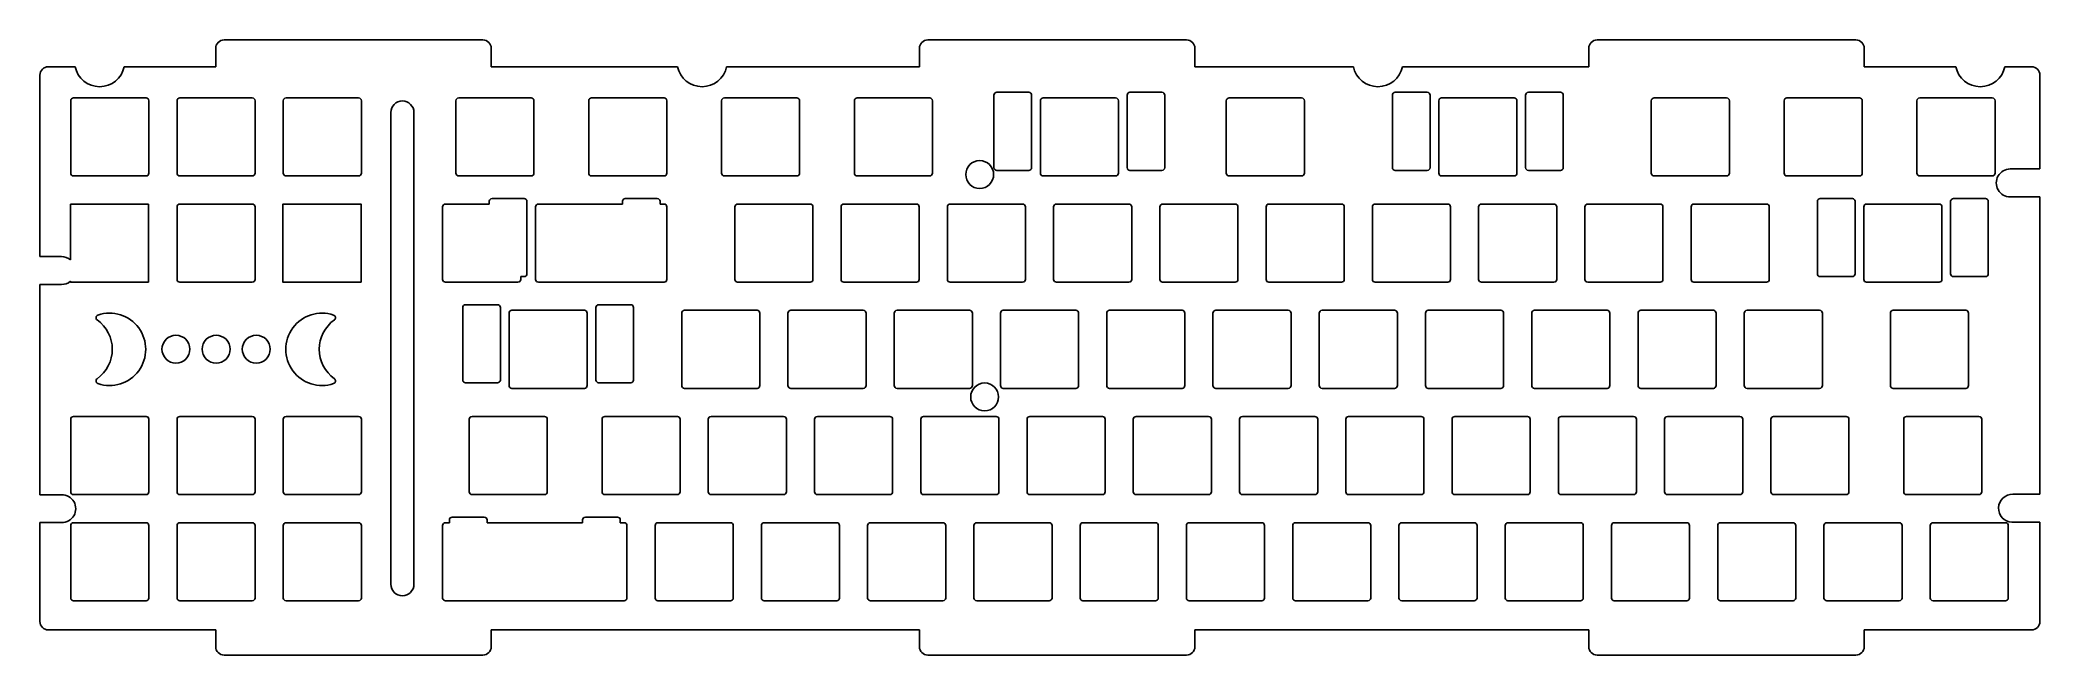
# Model space of a CAD drawing. Header units: millimetres. Extents: x -360 to -2, y -107 to 3.
import ezdxf

# ---------------------------------------------------------------- set-up
doc = ezdxf.new("R2010")
doc.units = ezdxf.units.MM
doc.layers.get('0').update_dxf_attribs({"linetype": 'CONTINUOUS'})

msp = doc.modelspace()

# ---------------------------------------------------------------- linework, layer by layer
for p, q in [((-328.87, 1.36), (-328.87, -1.94)), ((-328.87, 1.36), (-328.87, -1.94)), ((-280.97, 2.86), (-327.37, 2.86)), ((-280.97, 2.86), (-327.37, 2.86)), ((-279.47, -1.94), (-279.47, 1.36)), ((-279.47, -1.94), (-279.47, 1.36)), ((-202.7, 1.36), (-202.7, -1.94)), ((-202.7, 1.36), (-202.7, -1.94)), ((-154.8, 2.86), (-201.2, 2.86)), ((-154.8, 2.86), (-201.2, 2.86)), ((-153.3, -1.94), (-153.3, 1.36)), ((-153.3, -1.94), (-153.3, 1.36)), ((-82.7, 1.36), (-82.7, -1.94)), ((-82.7, 1.36), (-82.7, -1.94)), ((-34.8, 2.86), (-81.2, 2.86)), ((-34.8, 2.86), (-81.2, 2.86)), ((-33.3, -1.94), (-33.3, 1.36)), ((-33.3, -1.94), (-33.3, 1.36)), ((-360.37, -3.44), (-360.37, -36)), ((-360.37, -3.44), (-360.37, -36)), ((-354.07, -1.94), (-358.87, -1.94)), ((-354.07, -1.94), (-358.87, -1.94)), ((-328.87, -1.94), (-345.26, -1.94)), ((-328.87, -1.94), (-345.26, -1.94)), ((-246.07, -1.94), (-279.47, -1.94)), ((-246.07, -1.94), (-279.47, -1.94)), ((-202.7, -1.94), (-237.26, -1.94)), ((-202.7, -1.94), (-237.26, -1.94)), ((-124.9, -1.94), (-153.3, -1.94)), ((-124.9, -1.94), (-153.3, -1.94)), ((-82.7, -1.94), (-116.09, -1.94)), ((-82.7, -1.94), (-116.09, -1.94)), ((-16.9, -1.94), (-33.3, -1.94)), ((-16.9, -1.94), (-33.3, -1.94)), ((-3.3, -1.94), (-8.09, -1.94)), ((-3.3, -1.94), (-8.09, -1.94)), ((-1.8, -20.28), (-1.8, -3.44)), ((-1.8, -20.28), (-1.8, -3.44)), ((-189.33, -20.03), (-189.33, -7.03)), ((-189.33, -20.03), (-189.33, -7.03)), ((-188.83, -6.53), (-183.08, -6.53)), ((-188.83, -6.53), (-183.08, -6.53)), ((-182.58, -7.03), (-182.58, -20.03)), ((-182.58, -7.03), (-182.58, -20.03)), ((-165.46, -20.03), (-165.46, -7.03)), ((-165.46, -20.03), (-165.46, -7.03)), ((-164.96, -6.53), (-159.21, -6.53)), ((-164.96, -6.53), (-159.21, -6.53)), ((-158.71, -7.03), (-158.71, -20.03)), ((-158.71, -7.03), (-158.71, -20.03)), ((-117.9, -20.03), (-117.9, -7.03)), ((-117.9, -20.03), (-117.9, -7.03)), ((-117.4, -6.53), (-111.65, -6.53)), ((-117.4, -6.53), (-111.65, -6.53)), ((-111.15, -7.03), (-111.15, -20.03)), ((-111.15, -7.03), (-111.15, -20.03)), ((-94.02, -20.03), (-94.02, -7.03)), ((-94.02, -20.03), (-94.02, -7.03)), ((-93.52, -6.53), (-87.77, -6.53)), ((-93.52, -6.53), (-87.77, -6.53)), ((-87.27, -7.03), (-87.27, -20.03)), ((-87.27, -7.03), (-87.27, -20.03)), ((-354.85, -21.03), (-354.85, -8.03)), ((-354.85, -21.03), (-354.85, -8.03)), ((-354.35, -7.52), (-341.35, -7.52)), ((-354.35, -7.52), (-341.35, -7.52)), ((-340.85, -8.03), (-340.85, -21.03)), ((-340.85, -8.03), (-340.85, -21.03)), ((-335.8, -21.03), (-335.8, -8.03)), ((-335.8, -21.03), (-335.8, -8.03)), ((-335.3, -7.52), (-322.3, -7.52)), ((-335.3, -7.52), (-322.3, -7.52)), ((-321.8, -8.03), (-321.8, -21.03)), ((-321.8, -8.03), (-321.8, -21.03)), ((-316.75, -21.03), (-316.75, -8.03)), ((-316.75, -21.03), (-316.75, -8.03)), ((-316.25, -7.52), (-303.25, -7.52)), ((-316.25, -7.52), (-303.25, -7.52)), ((-302.75, -8.03), (-302.75, -21.03)), ((-302.75, -8.03), (-302.75, -21.03)), ((-285.8, -21.03), (-285.8, -8.03)), ((-285.8, -21.03), (-285.8, -8.03)), ((-285.3, -7.53), (-272.3, -7.53)), ((-285.3, -7.53), (-272.3, -7.53)), ((-271.8, -8.03), (-271.8, -21.03)), ((-271.8, -8.03), (-271.8, -21.03)), ((-261.98, -21.03), (-261.98, -8.03)), ((-261.98, -21.03), (-261.98, -8.03)), ((-261.48, -7.53), (-248.48, -7.53)), ((-261.48, -7.53), (-248.48, -7.53)), ((-247.98, -8.03), (-247.98, -21.03)), ((-247.98, -8.03), (-247.98, -21.03)), ((-238.17, -21.03), (-238.17, -8.03)), ((-238.17, -21.03), (-238.17, -8.03)), ((-237.67, -7.53), (-224.67, -7.53)), ((-237.67, -7.53), (-224.67, -7.53)), ((-224.17, -8.03), (-224.17, -21.03)), ((-224.17, -8.03), (-224.17, -21.03)), ((-214.36, -21.03), (-214.36, -8.03)), ((-214.36, -21.03), (-214.36, -8.03)), ((-213.86, -7.53), (-200.86, -7.53)), ((-213.86, -7.53), (-200.86, -7.53)), ((-200.36, -8.03), (-200.36, -21.03)), ((-200.36, -8.03), (-200.36, -21.03)), ((-181.02, -21.03), (-181.02, -8.03)), ((-181.02, -21.03), (-181.02, -8.03)), ((-180.52, -7.53), (-167.52, -7.53)), ((-180.52, -7.53), (-167.52, -7.53)), ((-167.02, -8.03), (-167.02, -21.03)), ((-167.02, -8.03), (-167.02, -21.03)), ((-147.68, -21.03), (-147.68, -8.03)), ((-147.68, -21.03), (-147.68, -8.03)), ((-147.18, -7.53), (-134.18, -7.53)), ((-147.18, -7.53), (-134.18, -7.53)), ((-133.68, -8.03), (-133.68, -21.03)), ((-133.68, -8.03), (-133.68, -21.03)), ((-109.58, -21.03), (-109.58, -8.03)), ((-109.58, -21.03), (-109.58, -8.03)), ((-109.08, -7.53), (-96.08, -7.53)), ((-109.08, -7.53), (-96.08, -7.53)), ((-95.58, -8.03), (-95.58, -21.03)), ((-95.58, -8.03), (-95.58, -21.03)), ((-71.48, -21.03), (-71.48, -8.03)), ((-71.48, -21.03), (-71.48, -8.03)), ((-70.98, -7.53), (-57.98, -7.53)), ((-70.98, -7.53), (-57.98, -7.53)), ((-57.48, -8.03), (-57.48, -21.03)), ((-57.48, -8.03), (-57.48, -21.03)), ((-47.67, -21.03), (-47.67, -8.03)), ((-47.67, -21.03), (-47.67, -8.03)), ((-47.17, -7.53), (-34.17, -7.53)), ((-47.17, -7.53), (-34.17, -7.53)), ((-33.67, -8.03), (-33.67, -21.03)), ((-33.67, -8.03), (-33.67, -21.03)), ((-23.86, -21.03), (-23.86, -8.03)), ((-23.86, -21.03), (-23.86, -8.03)), ((-23.36, -7.53), (-10.36, -7.53)), ((-23.36, -7.53), (-10.36, -7.53)), ((-9.86, -8.03), (-9.86, -21.03)), ((-9.86, -8.03), (-9.86, -21.03)), ((-183.08, -20.53), (-188.83, -20.53)), ((-183.08, -20.53), (-188.83, -20.53)), ((-159.21, -20.53), (-164.96, -20.53)), ((-159.21, -20.53), (-164.96, -20.53)), ((-111.65, -20.53), (-117.4, -20.53)), ((-111.65, -20.53), (-117.4, -20.53)), ((-87.77, -20.53), (-93.52, -20.53)), ((-87.77, -20.53), (-93.52, -20.53)), ((-7.14, -20.28), (-1.8, -20.28)), ((-7.14, -20.28), (-1.8, -20.28)), ((-341.35, -21.53), (-354.35, -21.53)), ((-341.35, -21.53), (-354.35, -21.53)), ((-322.3, -21.53), (-335.3, -21.53)), ((-322.3, -21.53), (-335.3, -21.53)), ((-303.25, -21.53), (-316.25, -21.53)), ((-303.25, -21.53), (-316.25, -21.53)), ((-272.3, -21.53), (-285.3, -21.53)), ((-272.3, -21.53), (-285.3, -21.53)), ((-248.48, -21.53), (-261.48, -21.53)), ((-248.48, -21.53), (-261.48, -21.53)), ((-224.67, -21.53), (-237.67, -21.53)), ((-224.67, -21.53), (-237.67, -21.53)), ((-200.86, -21.53), (-213.86, -21.53)), ((-200.86, -21.53), (-213.86, -21.53)), ((-167.52, -21.53), (-180.52, -21.53)), ((-167.52, -21.53), (-180.52, -21.53)), ((-134.18, -21.53), (-147.18, -21.53)), ((-134.18, -21.53), (-147.18, -21.53)), ((-96.08, -21.53), (-109.08, -21.53)), ((-96.08, -21.53), (-109.08, -21.53)), ((-57.98, -21.53), (-70.98, -21.53)), ((-57.98, -21.53), (-70.98, -21.53)), ((-34.17, -21.53), (-47.17, -21.53)), ((-34.17, -21.53), (-47.17, -21.53)), ((-10.36, -21.53), (-23.36, -21.53)), ((-10.36, -21.53), (-23.36, -21.53)), ((-354.9, -36.58), (-354.9, -26.58)), ((-354.9, -26.58), (-340.9, -26.58)), ((-354.9, -36.58), (-354.9, -26.58)), ((-354.9, -26.58), (-340.9, -26.58)), ((-340.9, -26.58), (-340.9, -40.58)), ((-340.9, -26.58), (-340.9, -40.58)), ((-335.8, -40.08), (-335.8, -27.08)), ((-335.8, -40.08), (-335.8, -27.08)), ((-335.3, -26.57), (-322.3, -26.57)), ((-335.3, -26.57), (-322.3, -26.57)), ((-321.8, -27.08), (-321.8, -40.08)), ((-321.8, -27.08), (-321.8, -40.08)), ((-288.18, -40.08), (-288.18, -27.08)), ((-288.18, -40.08), (-288.18, -27.08)), ((-287.68, -26.57), (-279.82, -26.57)), ((-287.68, -26.57), (-279.82, -26.57)), ((-279.82, -26.57), (-279.82, -26.08)), ((-279.82, -26.57), (-279.82, -26.08)), ((-279.32, -25.58), (-273.57, -25.58)), ((-279.32, -25.58), (-273.57, -25.58)), ((-273.07, -26.08), (-273.07, -39.08)), ((-273.07, -26.08), (-273.07, -39.08)), ((-271.51, -40.08), (-271.51, -27.08)), ((-271.51, -40.08), (-271.51, -27.08)), ((-271.01, -26.57), (-255.94, -26.57)), ((-271.01, -26.57), (-255.94, -26.57)), ((-255.94, -26.57), (-255.94, -26.08)), ((-255.94, -26.57), (-255.94, -26.08)), ((-255.44, -25.58), (-249.69, -25.58)), ((-255.44, -25.58), (-249.69, -25.58)), ((-249.2, -26.08), (-249.2, -26.57)), ((-249.2, -26.08), (-249.2, -26.57)), ((-249.2, -26.57), (-248.48, -26.57)), ((-249.2, -26.57), (-248.48, -26.57)), ((-247.98, -27.08), (-247.98, -40.08)), ((-247.98, -27.08), (-247.98, -40.08)), ((-235.79, -40.08), (-235.79, -27.08)), ((-235.79, -40.08), (-235.79, -27.08)), ((-235.29, -26.57), (-222.29, -26.57)), ((-235.29, -26.57), (-222.29, -26.57)), ((-221.79, -27.08), (-221.79, -40.08)), ((-221.79, -27.08), (-221.79, -40.08)), ((-216.74, -40.08), (-216.74, -27.08)), ((-216.74, -40.08), (-216.74, -27.08)), ((-216.24, -26.57), (-203.24, -26.57)), ((-216.24, -26.57), (-203.24, -26.57)), ((-202.74, -27.08), (-202.74, -40.08)), ((-202.74, -27.08), (-202.74, -40.08)), ((-197.69, -40.08), (-197.69, -27.08)), ((-197.69, -40.08), (-197.69, -27.08)), ((-197.19, -26.57), (-184.19, -26.57)), ((-197.19, -26.57), (-184.19, -26.57)), ((-183.69, -27.08), (-183.69, -40.08)), ((-183.69, -27.08), (-183.69, -40.08)), ((-178.64, -40.08), (-178.64, -27.08)), ((-178.64, -40.08), (-178.64, -27.08)), ((-178.14, -26.57), (-165.14, -26.57)), ((-178.14, -26.57), (-165.14, -26.57)), ((-164.64, -27.08), (-164.64, -40.08)), ((-164.64, -27.08), (-164.64, -40.08)), ((-159.59, -40.08), (-159.59, -27.08)), ((-159.59, -40.08), (-159.59, -27.08)), ((-159.09, -26.57), (-146.09, -26.57)), ((-159.09, -26.57), (-146.09, -26.57)), ((-145.59, -27.08), (-145.59, -40.08)), ((-145.59, -27.08), (-145.59, -40.08)), ((-140.54, -40.08), (-140.54, -27.08)), ((-140.54, -40.08), (-140.54, -27.08)), ((-140.04, -26.57), (-127.04, -26.57)), ((-140.04, -26.57), (-127.04, -26.57)), ((-126.54, -27.08), (-126.54, -40.08)), ((-126.54, -27.08), (-126.54, -40.08)), ((-121.49, -40.08), (-121.49, -27.08)), ((-121.49, -40.08), (-121.49, -27.08)), ((-120.99, -26.57), (-107.99, -26.57)), ((-120.99, -26.57), (-107.99, -26.57)), ((-107.49, -27.08), (-107.49, -40.08)), ((-107.49, -27.08), (-107.49, -40.08)), ((-102.44, -40.08), (-102.44, -27.08)), ((-102.44, -40.08), (-102.44, -27.08)), ((-101.94, -26.57), (-88.94, -26.57)), ((-101.94, -26.57), (-88.94, -26.57)), ((-88.44, -27.08), (-88.44, -40.08)), ((-88.44, -27.08), (-88.44, -40.08)), ((-83.39, -40.08), (-83.39, -27.08)), ((-83.39, -40.08), (-83.39, -27.08)), ((-82.89, -26.57), (-69.89, -26.57)), ((-82.89, -26.57), (-69.89, -26.57)), ((-69.39, -27.08), (-69.39, -40.08)), ((-69.39, -27.08), (-69.39, -40.08)), ((-64.34, -40.08), (-64.34, -27.08)), ((-64.34, -40.08), (-64.34, -27.08)), ((-63.84, -26.57), (-50.84, -26.57)), ((-63.84, -26.57), (-50.84, -26.57)), ((-50.34, -27.08), (-50.34, -40.08)), ((-50.34, -27.08), (-50.34, -40.08)), ((-41.7, -39.08), (-41.7, -26.08)), ((-41.7, -39.08), (-41.7, -26.08)), ((-41.19, -25.58), (-35.44, -25.58)), ((-41.19, -25.58), (-35.44, -25.58)), ((-34.95, -26.08), (-34.95, -39.08)), ((-34.95, -26.08), (-34.95, -39.08)), ((-33.38, -40.08), (-33.38, -27.08)), ((-33.38, -40.08), (-33.38, -27.08)), ((-32.88, -26.57), (-19.88, -26.57)), ((-32.88, -26.57), (-19.88, -26.57)), ((-19.38, -27.08), (-19.38, -40.08)), ((-19.38, -27.08), (-19.38, -40.08)), ((-17.82, -39.08), (-17.82, -26.08)), ((-17.82, -39.08), (-17.82, -26.08)), ((-17.32, -25.58), (-11.57, -25.58)), ((-17.32, -25.58), (-11.57, -25.58)), ((-11.07, -26.08), (-11.07, -39.08)), ((-11.07, -26.08), (-11.07, -39.08)), ((-1.8, -25.28), (-7.14, -25.28)), ((-1.8, -25.28), (-7.14, -25.28)), ((-1.8, -78.63), (-1.8, -25.28)), ((-1.8, -78.63), (-1.8, -25.28)), ((-360.37, -36), (-356.52, -36)), ((-360.37, -36), (-356.52, -36)), ((-356.52, -41), (-360.37, -41)), ((-360.37, -41), (-360.37, -78.71)), ((-356.52, -41), (-360.37, -41)), ((-360.37, -41), (-360.37, -78.71)), ((-354.9, -40.58), (-354.9, -40.42)), ((-354.9, -40.58), (-354.9, -40.42)), ((-340.9, -40.58), (-354.9, -40.58)), ((-340.9, -40.58), (-354.9, -40.58)), ((-322.3, -40.58), (-335.3, -40.58)), ((-322.3, -40.58), (-335.3, -40.58)), ((-274.68, -40.58), (-287.68, -40.58)), ((-274.68, -40.58), (-287.68, -40.58)), ((-273.57, -39.58), (-274.18, -39.58)), ((-274.18, -39.58), (-274.18, -40.08)), ((-273.57, -39.58), (-274.18, -39.58)), ((-274.18, -39.58), (-274.18, -40.08)), ((-248.48, -40.58), (-271.01, -40.58)), ((-248.48, -40.58), (-271.01, -40.58)), ((-222.29, -40.58), (-235.29, -40.58)), ((-222.29, -40.58), (-235.29, -40.58)), ((-203.24, -40.58), (-216.24, -40.58)), ((-203.24, -40.58), (-216.24, -40.58)), ((-184.19, -40.58), (-197.19, -40.58)), ((-184.19, -40.58), (-197.19, -40.58)), ((-165.14, -40.58), (-178.14, -40.58)), ((-165.14, -40.58), (-178.14, -40.58)), ((-146.09, -40.58), (-159.09, -40.58)), ((-146.09, -40.58), (-159.09, -40.58)), ((-127.04, -40.58), (-140.04, -40.58)), ((-127.04, -40.58), (-140.04, -40.58)), ((-107.99, -40.58), (-120.99, -40.58)), ((-107.99, -40.58), (-120.99, -40.58)), ((-88.94, -40.58), (-101.94, -40.58)), ((-88.94, -40.58), (-101.94, -40.58)), ((-69.89, -40.58), (-82.89, -40.58)), ((-69.89, -40.58), (-82.89, -40.58)), ((-50.84, -40.58), (-63.84, -40.58)), ((-50.84, -40.58), (-63.84, -40.58)), ((-35.44, -39.58), (-41.19, -39.58)), ((-35.44, -39.58), (-41.19, -39.58)), ((-19.88, -40.58), (-32.88, -40.58)), ((-19.88, -40.58), (-32.88, -40.58)), ((-11.57, -39.58), (-17.32, -39.58)), ((-11.57, -39.58), (-17.32, -39.58)), ((-284.58, -58.13), (-284.58, -45.13)), ((-284.58, -58.13), (-284.58, -45.13)), ((-284.08, -44.63), (-278.33, -44.63)), ((-284.08, -44.63), (-278.33, -44.63)), ((-277.83, -45.13), (-277.83, -58.13)), ((-277.83, -45.13), (-277.83, -58.13)), ((-276.27, -59.13), (-276.27, -46.13)), ((-276.27, -59.13), (-276.27, -46.13)), ((-275.77, -45.62), (-262.77, -45.62)), ((-275.77, -45.62), (-262.77, -45.62)), ((-262.27, -46.13), (-262.27, -59.13)), ((-262.27, -46.13), (-262.27, -59.13)), ((-260.71, -58.13), (-260.71, -45.13)), ((-260.71, -58.13), (-260.71, -45.13)), ((-260.21, -44.63), (-254.46, -44.63)), ((-260.21, -44.63), (-254.46, -44.63)), ((-253.96, -45.13), (-253.96, -58.13)), ((-253.96, -45.13), (-253.96, -58.13)), ((-245.32, -59.13), (-245.32, -46.13)), ((-245.32, -59.13), (-245.32, -46.13)), ((-244.81, -45.62), (-231.81, -45.62)), ((-244.81, -45.62), (-231.81, -45.62)), ((-231.31, -46.13), (-231.31, -59.13)), ((-231.31, -46.13), (-231.31, -59.13)), ((-226.27, -59.13), (-226.27, -46.13)), ((-226.27, -59.13), (-226.27, -46.13)), ((-225.76, -45.62), (-212.76, -45.62)), ((-225.76, -45.62), (-212.76, -45.62)), ((-212.26, -46.13), (-212.26, -59.13)), ((-212.26, -46.13), (-212.26, -59.13)), ((-207.22, -59.13), (-207.22, -46.13)), ((-207.22, -59.13), (-207.22, -46.13)), ((-206.71, -45.62), (-193.71, -45.62)), ((-206.71, -45.62), (-193.71, -45.62)), ((-193.21, -46.13), (-193.21, -59.13)), ((-193.21, -46.13), (-193.21, -59.13)), ((-188.17, -59.13), (-188.17, -46.13)), ((-188.17, -59.13), (-188.17, -46.13)), ((-187.66, -45.62), (-174.66, -45.62)), ((-187.66, -45.62), (-174.66, -45.62)), ((-174.16, -46.13), (-174.16, -59.13)), ((-174.16, -46.13), (-174.16, -59.13)), ((-169.12, -59.13), (-169.12, -46.13)), ((-169.12, -59.13), (-169.12, -46.13)), ((-168.61, -45.62), (-155.61, -45.62)), ((-168.61, -45.62), (-155.61, -45.62)), ((-155.11, -46.13), (-155.11, -59.13)), ((-155.11, -46.13), (-155.11, -59.13)), ((-150.07, -59.13), (-150.07, -46.13)), ((-150.07, -59.13), (-150.07, -46.13)), ((-149.56, -45.62), (-136.56, -45.62)), ((-149.56, -45.62), (-136.56, -45.62)), ((-136.06, -46.13), (-136.06, -59.13)), ((-136.06, -46.13), (-136.06, -59.13)), ((-131.02, -59.13), (-131.02, -46.13)), ((-131.02, -59.13), (-131.02, -46.13)), ((-130.51, -45.62), (-117.51, -45.62)), ((-130.51, -45.62), (-117.51, -45.62)), ((-117.01, -46.13), (-117.01, -59.13)), ((-117.01, -46.13), (-117.01, -59.13)), ((-111.97, -59.13), (-111.97, -46.13)), ((-111.97, -59.13), (-111.97, -46.13)), ((-111.46, -45.62), (-98.46, -45.62)), ((-111.46, -45.62), (-98.46, -45.62)), ((-97.96, -46.13), (-97.96, -59.13)), ((-97.96, -46.13), (-97.96, -59.13)), ((-92.92, -59.13), (-92.92, -46.13)), ((-92.92, -59.13), (-92.92, -46.13)), ((-92.41, -45.62), (-79.41, -45.62)), ((-92.41, -45.62), (-79.41, -45.62)), ((-78.91, -46.13), (-78.91, -59.13)), ((-78.91, -46.13), (-78.91, -59.13)), ((-73.87, -59.13), (-73.87, -46.13)), ((-73.87, -59.13), (-73.87, -46.13)), ((-73.36, -45.62), (-60.36, -45.62)), ((-73.36, -45.62), (-60.36, -45.62)), ((-59.86, -46.13), (-59.86, -59.13)), ((-59.86, -46.13), (-59.86, -59.13)), ((-54.82, -59.13), (-54.82, -46.13)), ((-54.82, -59.13), (-54.82, -46.13)), ((-54.31, -45.62), (-41.31, -45.62)), ((-54.31, -45.62), (-41.31, -45.62)), ((-40.81, -46.13), (-40.81, -59.13)), ((-40.81, -46.13), (-40.81, -59.13)), ((-28.62, -59.13), (-28.62, -46.13)), ((-28.62, -59.13), (-28.62, -46.13)), ((-28.12, -45.62), (-15.12, -45.62)), ((-28.12, -45.62), (-15.12, -45.62)), ((-14.62, -46.13), (-14.62, -59.13)), ((-14.62, -46.13), (-14.62, -59.13)), ((-278.33, -58.63), (-284.08, -58.63)), ((-278.33, -58.63), (-284.08, -58.63)), ((-262.77, -59.63), (-275.77, -59.63)), ((-262.77, -59.63), (-275.77, -59.63)), ((-254.46, -58.63), (-260.21, -58.63)), ((-254.46, -58.63), (-260.21, -58.63)), ((-231.81, -59.63), (-244.81, -59.63)), ((-231.81, -59.63), (-244.81, -59.63)), ((-212.76, -59.63), (-225.76, -59.63)), ((-212.76, -59.63), (-225.76, -59.63)), ((-193.71, -59.63), (-206.71, -59.63)), ((-193.71, -59.63), (-206.71, -59.63)), ((-174.66, -59.63), (-187.66, -59.63)), ((-174.66, -59.63), (-187.66, -59.63)), ((-155.61, -59.63), (-168.61, -59.63)), ((-155.61, -59.63), (-168.61, -59.63)), ((-136.56, -59.63), (-149.56, -59.63)), ((-136.56, -59.63), (-149.56, -59.63)), ((-117.51, -59.63), (-130.51, -59.63)), ((-117.51, -59.63), (-130.51, -59.63)), ((-98.46, -59.63), (-111.46, -59.63)), ((-98.46, -59.63), (-111.46, -59.63)), ((-79.41, -59.63), (-92.41, -59.63)), ((-79.41, -59.63), (-92.41, -59.63)), ((-60.36, -59.63), (-73.36, -59.63)), ((-60.36, -59.63), (-73.36, -59.63)), ((-41.31, -59.63), (-54.31, -59.63)), ((-41.31, -59.63), (-54.31, -59.63)), ((-15.12, -59.63), (-28.12, -59.63)), ((-15.12, -59.63), (-28.12, -59.63)), ((-354.85, -78.18), (-354.85, -65.18)), ((-354.85, -78.18), (-354.85, -65.18)), ((-354.35, -64.67), (-341.35, -64.67)), ((-354.35, -64.67), (-341.35, -64.67)), ((-340.85, -65.18), (-340.85, -78.18)), ((-340.85, -65.18), (-340.85, -78.18)), ((-335.8, -78.18), (-335.8, -65.18)), ((-335.8, -78.18), (-335.8, -65.18)), ((-335.3, -64.67), (-322.3, -64.67)), ((-335.3, -64.67), (-322.3, -64.67)), ((-321.8, -65.18), (-321.8, -78.18)), ((-321.8, -65.18), (-321.8, -78.18)), ((-316.75, -78.18), (-316.75, -65.18)), ((-316.75, -78.18), (-316.75, -65.18)), ((-316.25, -64.67), (-303.25, -64.67)), ((-316.25, -64.67), (-303.25, -64.67)), ((-302.75, -65.18), (-302.75, -78.18)), ((-302.75, -65.18), (-302.75, -78.18)), ((-283.42, -78.18), (-283.42, -65.18)), ((-283.42, -78.18), (-283.42, -65.18)), ((-282.91, -64.67), (-269.91, -64.67)), ((-282.91, -64.67), (-269.91, -64.67)), ((-269.41, -65.18), (-269.41, -78.18)), ((-269.41, -65.18), (-269.41, -78.18)), ((-259.6, -78.18), (-259.6, -65.18)), ((-259.6, -78.18), (-259.6, -65.18)), ((-259.1, -64.67), (-246.1, -64.67)), ((-259.1, -64.67), (-246.1, -64.67)), ((-245.6, -65.18), (-245.6, -78.18)), ((-245.6, -65.18), (-245.6, -78.18)), ((-240.55, -78.18), (-240.55, -65.18)), ((-240.55, -78.18), (-240.55, -65.18)), ((-240.05, -64.67), (-227.05, -64.67)), ((-240.05, -64.67), (-227.05, -64.67)), ((-226.55, -65.18), (-226.55, -78.18)), ((-226.55, -65.18), (-226.55, -78.18)), ((-221.5, -78.18), (-221.5, -65.18)), ((-221.5, -78.18), (-221.5, -65.18)), ((-221, -64.67), (-208, -64.67)), ((-221, -64.67), (-208, -64.67)), ((-207.5, -65.18), (-207.5, -78.18)), ((-207.5, -65.18), (-207.5, -78.18)), ((-202.45, -78.18), (-202.45, -65.18)), ((-202.45, -78.18), (-202.45, -65.18)), ((-201.95, -64.67), (-188.95, -64.67)), ((-201.95, -64.67), (-188.95, -64.67)), ((-188.45, -65.18), (-188.45, -78.18)), ((-188.45, -65.18), (-188.45, -78.18)), ((-183.4, -78.18), (-183.4, -65.18)), ((-183.4, -78.18), (-183.4, -65.18)), ((-182.9, -64.67), (-169.9, -64.67)), ((-182.9, -64.67), (-169.9, -64.67)), ((-169.4, -65.18), (-169.4, -78.18)), ((-169.4, -65.18), (-169.4, -78.18)), ((-164.35, -78.18), (-164.35, -65.18)), ((-164.35, -78.18), (-164.35, -65.18)), ((-163.85, -64.67), (-150.85, -64.67)), ((-163.85, -64.67), (-150.85, -64.67)), ((-150.35, -65.18), (-150.35, -78.18)), ((-150.35, -65.18), (-150.35, -78.18)), ((-145.3, -78.18), (-145.3, -65.18)), ((-145.3, -78.18), (-145.3, -65.18)), ((-144.8, -64.67), (-131.8, -64.67)), ((-144.8, -64.67), (-131.8, -64.67)), ((-131.3, -65.18), (-131.3, -78.18)), ((-131.3, -65.18), (-131.3, -78.18)), ((-126.25, -78.18), (-126.25, -65.18)), ((-126.25, -78.18), (-126.25, -65.18)), ((-125.75, -64.67), (-112.75, -64.67)), ((-125.75, -64.67), (-112.75, -64.67)), ((-112.25, -65.18), (-112.25, -78.18)), ((-112.25, -65.18), (-112.25, -78.18)), ((-107.2, -78.18), (-107.2, -65.18)), ((-107.2, -78.18), (-107.2, -65.18)), ((-106.7, -64.67), (-93.7, -64.67)), ((-106.7, -64.67), (-93.7, -64.67)), ((-93.2, -65.18), (-93.2, -78.18)), ((-93.2, -65.18), (-93.2, -78.18)), ((-88.15, -78.18), (-88.15, -65.18)), ((-88.15, -78.18), (-88.15, -65.18)), ((-87.65, -64.67), (-74.65, -64.67)), ((-87.65, -64.67), (-74.65, -64.67)), ((-74.15, -65.18), (-74.15, -78.18)), ((-74.15, -65.18), (-74.15, -78.18)), ((-69.1, -78.18), (-69.1, -65.18)), ((-69.1, -78.18), (-69.1, -65.18)), ((-68.6, -64.67), (-55.6, -64.67)), ((-68.6, -64.67), (-55.6, -64.67)), ((-55.1, -65.18), (-55.1, -78.18)), ((-55.1, -65.18), (-55.1, -78.18)), ((-50.05, -78.18), (-50.05, -65.18)), ((-50.05, -78.18), (-50.05, -65.18)), ((-49.55, -64.67), (-36.55, -64.67)), ((-49.55, -64.67), (-36.55, -64.67)), ((-36.05, -65.18), (-36.05, -78.18)), ((-36.05, -65.18), (-36.05, -78.18)), ((-26.24, -78.18), (-26.24, -65.18)), ((-26.24, -78.18), (-26.24, -65.18)), ((-25.74, -64.67), (-12.74, -64.67)), ((-25.74, -64.67), (-12.74, -64.67)), ((-12.24, -65.18), (-12.24, -78.18)), ((-12.24, -65.18), (-12.24, -78.18)), ((-360.37, -78.71), (-356.5, -78.71)), ((-360.37, -78.71), (-356.5, -78.71)), ((-341.35, -78.68), (-354.35, -78.68)), ((-341.35, -78.68), (-354.35, -78.68)), ((-322.3, -78.68), (-335.3, -78.68)), ((-322.3, -78.68), (-335.3, -78.68)), ((-303.25, -78.68), (-316.25, -78.68)), ((-303.25, -78.68), (-316.25, -78.68)), ((-269.91, -78.68), (-282.91, -78.68)), ((-269.91, -78.68), (-282.91, -78.68)), ((-246.1, -78.68), (-259.1, -78.68)), ((-246.1, -78.68), (-259.1, -78.68)), ((-227.05, -78.68), (-240.05, -78.68)), ((-227.05, -78.68), (-240.05, -78.68)), ((-208, -78.68), (-221, -78.68)), ((-208, -78.68), (-221, -78.68)), ((-188.95, -78.68), (-201.95, -78.68)), ((-188.95, -78.68), (-201.95, -78.68)), ((-169.9, -78.68), (-182.9, -78.68)), ((-169.9, -78.68), (-182.9, -78.68)), ((-150.85, -78.68), (-163.85, -78.68)), ((-150.85, -78.68), (-163.85, -78.68)), ((-131.8, -78.68), (-144.8, -78.68)), ((-131.8, -78.68), (-144.8, -78.68)), ((-112.75, -78.68), (-125.75, -78.68)), ((-112.75, -78.68), (-125.75, -78.68)), ((-93.7, -78.68), (-106.7, -78.68)), ((-93.7, -78.68), (-106.7, -78.68)), ((-74.65, -78.68), (-87.65, -78.68)), ((-74.65, -78.68), (-87.65, -78.68)), ((-55.6, -78.68), (-68.6, -78.68)), ((-55.6, -78.68), (-68.6, -78.68)), ((-36.55, -78.68), (-49.55, -78.68)), ((-36.55, -78.68), (-49.55, -78.68)), ((-12.74, -78.68), (-25.74, -78.68)), ((-12.74, -78.68), (-25.74, -78.68)), ((-6.64, -78.63), (-1.8, -78.63)), ((-6.64, -78.63), (-1.8, -78.63)), ((-356.5, -83.71), (-360.37, -83.71)), ((-360.37, -83.71), (-360.37, -101.46)), ((-356.5, -83.71), (-360.37, -83.71)), ((-360.37, -83.71), (-360.37, -101.46)), ((-354.85, -97.23), (-354.85, -84.23)), ((-354.85, -97.23), (-354.85, -84.23)), ((-354.35, -83.72), (-341.35, -83.72)), ((-354.35, -83.72), (-341.35, -83.72)), ((-340.85, -84.23), (-340.85, -97.23)), ((-340.85, -84.23), (-340.85, -97.23)), ((-335.8, -97.23), (-335.8, -84.23)), ((-335.8, -97.23), (-335.8, -84.23)), ((-335.3, -83.72), (-322.3, -83.72)), ((-335.3, -83.72), (-322.3, -83.72)), ((-321.8, -84.23), (-321.8, -97.23)), ((-321.8, -84.23), (-321.8, -97.23)), ((-316.75, -97.23), (-316.75, -84.23)), ((-316.75, -97.23), (-316.75, -84.23)), ((-316.25, -83.72), (-303.25, -83.72)), ((-316.25, -83.72), (-303.25, -83.72)), ((-302.75, -84.23), (-302.75, -97.23)), ((-302.75, -84.23), (-302.75, -97.23)), ((-288.18, -97.23), (-288.18, -84.23)), ((-288.18, -97.23), (-288.18, -84.23)), ((-287.68, -83.72), (-286.96, -83.72)), ((-287.68, -83.72), (-286.96, -83.72)), ((-286.96, -83.72), (-286.96, -83.23)), ((-286.96, -83.72), (-286.96, -83.23)), ((-286.46, -82.73), (-280.71, -82.73)), ((-286.46, -82.73), (-280.71, -82.73)), ((-280.22, -83.23), (-280.22, -83.72)), ((-280.22, -83.23), (-280.22, -83.72)), ((-280.22, -83.72), (-263.09, -83.72)), ((-280.22, -83.72), (-263.09, -83.72)), ((-263.09, -83.72), (-263.09, -83.23)), ((-263.09, -83.72), (-263.09, -83.23)), ((-262.59, -82.73), (-256.84, -82.73)), ((-262.59, -82.73), (-256.84, -82.73)), ((-256.34, -83.23), (-256.34, -83.72)), ((-256.34, -83.23), (-256.34, -83.72)), ((-256.34, -83.72), (-255.63, -83.72)), ((-256.34, -83.72), (-255.63, -83.72)), ((-255.13, -84.23), (-255.13, -97.23)), ((-255.13, -84.23), (-255.13, -97.23)), ((-250.08, -97.23), (-250.08, -84.23)), ((-250.08, -97.23), (-250.08, -84.23)), ((-249.58, -83.72), (-236.58, -83.72)), ((-249.58, -83.72), (-236.58, -83.72)), ((-236.08, -84.23), (-236.08, -97.23)), ((-236.08, -84.23), (-236.08, -97.23)), ((-231.03, -97.23), (-231.03, -84.23)), ((-231.03, -97.23), (-231.03, -84.23)), ((-230.53, -83.72), (-217.53, -83.72)), ((-230.53, -83.72), (-217.53, -83.72)), ((-217.03, -84.23), (-217.03, -97.23)), ((-217.03, -84.23), (-217.03, -97.23)), ((-211.98, -97.23), (-211.98, -84.23)), ((-211.98, -97.23), (-211.98, -84.23)), ((-211.48, -83.72), (-198.48, -83.72)), ((-211.48, -83.72), (-198.48, -83.72)), ((-197.98, -84.23), (-197.98, -97.23)), ((-197.98, -84.23), (-197.98, -97.23)), ((-192.93, -97.23), (-192.93, -84.23)), ((-192.93, -97.23), (-192.93, -84.23)), ((-192.43, -83.72), (-179.43, -83.72)), ((-192.43, -83.72), (-179.43, -83.72)), ((-178.93, -84.23), (-178.93, -97.23)), ((-178.93, -84.23), (-178.93, -97.23)), ((-173.88, -97.23), (-173.88, -84.23)), ((-173.88, -97.23), (-173.88, -84.23)), ((-173.38, -83.72), (-160.38, -83.72)), ((-173.38, -83.72), (-160.38, -83.72)), ((-159.88, -84.23), (-159.88, -97.23)), ((-159.88, -84.23), (-159.88, -97.23)), ((-154.83, -97.23), (-154.83, -84.23)), ((-154.83, -97.23), (-154.83, -84.23)), ((-154.33, -83.72), (-141.33, -83.72)), ((-154.33, -83.72), (-141.33, -83.72)), ((-140.83, -84.23), (-140.83, -97.23)), ((-140.83, -84.23), (-140.83, -97.23)), ((-135.78, -97.23), (-135.78, -84.23)), ((-135.78, -97.23), (-135.78, -84.23)), ((-135.28, -83.72), (-122.28, -83.72)), ((-135.28, -83.72), (-122.28, -83.72)), ((-121.78, -84.23), (-121.78, -97.23)), ((-121.78, -84.23), (-121.78, -97.23)), ((-116.73, -97.23), (-116.73, -84.23)), ((-116.73, -97.23), (-116.73, -84.23)), ((-116.23, -83.72), (-103.23, -83.72)), ((-116.23, -83.72), (-103.23, -83.72)), ((-102.73, -84.23), (-102.73, -97.23)), ((-102.73, -84.23), (-102.73, -97.23)), ((-97.68, -97.23), (-97.68, -84.23)), ((-97.68, -97.23), (-97.68, -84.23)), ((-97.18, -83.72), (-84.18, -83.72)), ((-97.18, -83.72), (-84.18, -83.72)), ((-83.68, -84.23), (-83.68, -97.23)), ((-83.68, -84.23), (-83.68, -97.23)), ((-78.63, -97.23), (-78.63, -84.23)), ((-78.63, -97.23), (-78.63, -84.23)), ((-78.13, -83.72), (-65.13, -83.72)), ((-78.13, -83.72), (-65.13, -83.72)), ((-64.63, -84.23), (-64.63, -97.23)), ((-64.63, -84.23), (-64.63, -97.23)), ((-59.58, -97.23), (-59.58, -84.23)), ((-59.58, -97.23), (-59.58, -84.23)), ((-59.08, -83.72), (-46.08, -83.72)), ((-59.08, -83.72), (-46.08, -83.72)), ((-45.58, -84.23), (-45.58, -97.23)), ((-45.58, -84.23), (-45.58, -97.23)), ((-40.53, -97.23), (-40.53, -84.23)), ((-40.53, -97.23), (-40.53, -84.23)), ((-40.03, -83.72), (-27.03, -83.72)), ((-40.03, -83.72), (-27.03, -83.72)), ((-26.53, -84.23), (-26.53, -97.23)), ((-26.53, -84.23), (-26.53, -97.23)), ((-21.48, -97.23), (-21.48, -84.23)), ((-21.48, -97.23), (-21.48, -84.23)), ((-20.98, -83.72), (-7.98, -83.72)), ((-20.98, -83.72), (-7.98, -83.72)), ((-7.48, -84.23), (-7.48, -97.23)), ((-7.48, -84.23), (-7.48, -97.23)), ((-1.8, -83.63), (-6.82, -83.63)), ((-6.82, -83.63), (-6.82, -83.63)), ((-1.8, -83.63), (-6.82, -83.63)), ((-6.82, -83.63), (-6.82, -83.63)), ((-1.8, -101.46), (-1.8, -83.63)), ((-1.8, -101.46), (-1.8, -83.63)), ((-341.35, -97.73), (-354.35, -97.73)), ((-341.35, -97.73), (-354.35, -97.73)), ((-322.3, -97.73), (-335.3, -97.73)), ((-322.3, -97.73), (-335.3, -97.73)), ((-303.25, -97.73), (-316.25, -97.73)), ((-303.25, -97.73), (-316.25, -97.73)), ((-255.63, -97.73), (-287.68, -97.73)), ((-255.63, -97.73), (-287.68, -97.73)), ((-236.58, -97.73), (-249.58, -97.73)), ((-236.58, -97.73), (-249.58, -97.73)), ((-217.53, -97.73), (-230.53, -97.73)), ((-217.53, -97.73), (-230.53, -97.73)), ((-198.48, -97.73), (-211.48, -97.73)), ((-198.48, -97.73), (-211.48, -97.73)), ((-179.43, -97.73), (-192.43, -97.73)), ((-179.43, -97.73), (-192.43, -97.73)), ((-160.38, -97.73), (-173.38, -97.73)), ((-160.38, -97.73), (-173.38, -97.73)), ((-141.33, -97.73), (-154.33, -97.73)), ((-141.33, -97.73), (-154.33, -97.73)), ((-122.28, -97.73), (-135.28, -97.73)), ((-122.28, -97.73), (-135.28, -97.73)), ((-103.23, -97.73), (-116.23, -97.73)), ((-103.23, -97.73), (-116.23, -97.73)), ((-84.18, -97.73), (-97.18, -97.73)), ((-84.18, -97.73), (-97.18, -97.73)), ((-65.13, -97.73), (-78.13, -97.73)), ((-65.13, -97.73), (-78.13, -97.73)), ((-46.08, -97.73), (-59.08, -97.73)), ((-46.08, -97.73), (-59.08, -97.73)), ((-27.03, -97.73), (-40.03, -97.73)), ((-27.03, -97.73), (-40.03, -97.73)), ((-7.98, -97.73), (-20.98, -97.73)), ((-7.98, -97.73), (-20.98, -97.73)), ((-358.87, -102.96), (-328.87, -102.96)), ((-358.87, -102.96), (-328.87, -102.96)), ((-328.87, -102.96), (-328.87, -105.96)), ((-328.87, -102.96), (-328.87, -105.96)), ((-279.47, -105.96), (-279.47, -102.96)), ((-279.47, -102.96), (-202.7, -102.96)), ((-279.47, -105.96), (-279.47, -102.96)), ((-279.47, -102.96), (-202.7, -102.96)), ((-202.7, -102.96), (-202.7, -105.96)), ((-202.7, -102.96), (-202.7, -105.96)), ((-153.3, -105.96), (-153.3, -102.96)), ((-153.3, -102.96), (-82.7, -102.96)), ((-153.3, -105.96), (-153.3, -102.96)), ((-153.3, -102.96), (-82.7, -102.96)), ((-82.7, -102.96), (-82.7, -105.96)), ((-82.7, -102.96), (-82.7, -105.96)), ((-33.3, -105.96), (-33.3, -102.96)), ((-33.3, -102.96), (-3.3, -102.96)), ((-33.3, -105.96), (-33.3, -102.96)), ((-33.3, -102.96), (-3.3, -102.96)), ((-327.37, -107.46), (-280.97, -107.46)), ((-327.37, -107.46), (-280.97, -107.46)), ((-201.2, -107.46), (-154.8, -107.46)), ((-201.2, -107.46), (-154.8, -107.46)), ((-81.2, -107.46), (-34.8, -107.46)), ((-81.2, -107.46), (-34.8, -107.46))]:
    msp.add_line(p, q)
for points in [[(-297.45, -94.76, 1), (-293.33, -94.76), (-293.33, -10.14, 1), (-297.45, -10.14)], [(-297.45, -94.76, 1), (-293.33, -94.76), (-293.33, -10.14, 1), (-297.45, -10.14)], [(-350.11, -57.9, 0.512989), (-350.11, -47.35, -0.610914), (-349.98, -46.47, -1.392399), (-349.98, -58.78, -0.610914)], [(-350.11, -57.9, 0.512989), (-350.11, -47.35, -0.610914), (-349.98, -46.47, -1.392399), (-349.98, -58.78, -0.610914)], [(-307.59, -47.35, 0.512989), (-307.59, -57.9, -0.610914), (-307.72, -58.78, -1.392399), (-307.72, -46.47, -0.610914)], [(-307.59, -47.35, 0.512989), (-307.59, -57.9, -0.610914), (-307.72, -58.78, -1.392399), (-307.72, -46.47, -0.610914)]]:
    msp.add_lwpolyline(points, format="xyb", close=True)
msp.add_lwpolyline([(-302.8, -40.58), (-316.8, -40.58), (-316.8, -26.58), (-302.8, -26.58)], close=True)
msp.add_lwpolyline([(-302.8, -40.58), (-316.8, -40.58), (-316.8, -26.58), (-302.8, -26.58)], close=True)
for centre in [(-191.89, -21.27), (-191.89, -21.27), (-336, -52.6), (-336, -52.6), (-328.78, -52.6), (-328.78, -52.6), (-321.6, -52.6), (-321.6, -52.6), (-191.01, -61.16), (-191.01, -61.16)]:
    msp.add_circle(centre, 2.5)
for centre, radius, start, end in [((-327.37, 1.36), 1.5, 90, 180), ((-327.37, 1.36), 1.5, 90, 180), ((-280.97, 1.36), 1.5, 0, 90), ((-280.97, 1.36), 1.5, 0, 90), ((-201.2, 1.36), 1.5, 90, 180), ((-201.2, 1.36), 1.5, 90, 180), ((-154.8, 1.36), 1.5, 0, 90), ((-154.8, 1.36), 1.5, 0, 90), ((-81.2, 1.36), 1.5, 90, 180), ((-81.2, 1.36), 1.5, 90, 180), ((-34.8, 1.36), 1.5, 0, 90), ((-34.8, 1.36), 1.5, 0, 90), ((-358.87, -3.44), 1.5, 90, 180), ((-358.87, -3.44), 1.5, 90, 180), ((-349.67, -1.02), 4.5, 191.8282, 348.1718), ((-349.67, -1.02), 4.5, 191.8282, 348.1718), ((-241.67, -1.02), 4.5, 191.8282, 348.1718), ((-241.67, -1.02), 4.5, 191.8282, 348.1718), ((-120.5, -1.02), 4.5, 191.8282, 348.1718), ((-120.5, -1.02), 4.5, 191.8282, 348.1718), ((-12.5, -1.02), 4.5, 191.8282, 348.1718), ((-12.5, -1.02), 4.5, 191.8282, 348.1718), ((-3.3, -3.44), 1.5, 0, 90), ((-3.3, -3.44), 1.5, 0, 90), ((-7.14, -22.78), 2.5, 89.9772, 270.0228), ((-7.14, -22.78), 2.5, 89.9772, 270.0228), ((-356.5, -38.5), 2.5, 50.2379, 90.4831), ((-356.5, -38.5), 2.5, 50.2379, 90.4831), ((-356.5, -38.5), 2.5, 269.5168, 309.7621), ((-356.5, -38.5), 2.5, 269.5168, 309.7621), ((-356.45, -81.21), 2.5, -91.131, 91.1292), ((-356.45, -81.21), 2.5, -91.131, 91.1292), ((-6.73, -81.13), 2.5, 87.9792, 267.9792), ((-6.73, -81.13), 2.5, 87.9792, 267.9792), ((-358.87, -101.46), 1.5, 180, 270), ((-358.87, -101.46), 1.5, 180, 270), ((-3.3, -101.46), 1.5, -90, 0), ((-3.3, -101.46), 1.5, -90, 0), ((-327.37, -105.96), 1.5, 180, 270), ((-327.37, -105.96), 1.5, 180, 270), ((-280.97, -105.96), 1.5, -90, 0), ((-280.97, -105.96), 1.5, -90, 0), ((-201.2, -105.96), 1.5, 180, 270), ((-201.2, -105.96), 1.5, 180, 270), ((-154.8, -105.96), 1.5, -90, 0), ((-154.8, -105.96), 1.5, 270, 360), ((-81.2, -105.96), 1.5, 180, 270), ((-81.2, -105.96), 1.5, 180, 270), ((-34.8, -105.96), 1.5, -90, 0), ((-34.8, -105.96), 1.5, 270, 360)]:
    msp.add_arc(centre, radius, start, end)
for points in [[(-189.33, -7.03), (-189.33, -6.75), (-189.11, -6.53), (-188.83, -6.53)], [(-189.33, -7.03), (-189.33, -6.75), (-189.11, -6.53), (-188.83, -6.53)], [(-183.08, -6.53), (-182.81, -6.53), (-182.58, -6.75), (-182.58, -7.03)], [(-183.08, -6.53), (-182.81, -6.53), (-182.58, -6.75), (-182.58, -7.03)], [(-165.46, -7.03), (-165.46, -6.75), (-165.23, -6.53), (-164.96, -6.53)], [(-165.46, -7.03), (-165.46, -6.75), (-165.23, -6.53), (-164.96, -6.53)], [(-159.21, -6.53), (-158.93, -6.53), (-158.71, -6.75), (-158.71, -7.03)], [(-159.21, -6.53), (-158.93, -6.53), (-158.71, -6.75), (-158.71, -7.03)], [(-117.9, -7.03), (-117.9, -6.75), (-117.67, -6.53), (-117.4, -6.53)], [(-117.9, -7.03), (-117.9, -6.75), (-117.67, -6.53), (-117.4, -6.53)], [(-111.65, -6.53), (-111.37, -6.53), (-111.15, -6.75), (-111.15, -7.03)], [(-111.65, -6.53), (-111.37, -6.53), (-111.15, -6.75), (-111.15, -7.03)], [(-94.02, -7.03), (-94.02, -6.75), (-93.8, -6.53), (-93.52, -6.53)], [(-94.02, -7.03), (-94.02, -6.75), (-93.8, -6.53), (-93.52, -6.53)], [(-87.77, -6.53), (-87.49, -6.53), (-87.27, -6.75), (-87.27, -7.03)], [(-87.77, -6.53), (-87.49, -6.53), (-87.27, -6.75), (-87.27, -7.03)], [(-354.85, -8.03), (-354.85, -7.75), (-354.63, -7.52), (-354.35, -7.52)], [(-354.85, -8.03), (-354.85, -7.75), (-354.63, -7.52), (-354.35, -7.52)], [(-341.35, -7.52), (-341.07, -7.52), (-340.85, -7.75), (-340.85, -8.03)], [(-341.35, -7.52), (-341.07, -7.52), (-340.85, -7.75), (-340.85, -8.03)], [(-335.8, -8.03), (-335.8, -7.75), (-335.58, -7.52), (-335.3, -7.52)], [(-335.8, -8.03), (-335.8, -7.75), (-335.58, -7.52), (-335.3, -7.52)], [(-322.3, -7.52), (-322.02, -7.52), (-321.8, -7.75), (-321.8, -8.03)], [(-322.3, -7.52), (-322.02, -7.52), (-321.8, -7.75), (-321.8, -8.03)], [(-316.75, -8.03), (-316.75, -7.75), (-316.53, -7.52), (-316.25, -7.52)], [(-316.75, -8.03), (-316.75, -7.75), (-316.53, -7.52), (-316.25, -7.52)], [(-303.25, -7.52), (-302.97, -7.52), (-302.75, -7.75), (-302.75, -8.03)], [(-303.25, -7.52), (-302.97, -7.52), (-302.75, -7.75), (-302.75, -8.03)], [(-285.8, -8.03), (-285.8, -7.75), (-285.57, -7.53), (-285.3, -7.53)], [(-285.8, -8.03), (-285.8, -7.75), (-285.57, -7.53), (-285.3, -7.53)], [(-272.3, -7.53), (-272.02, -7.53), (-271.8, -7.75), (-271.8, -8.03)], [(-272.3, -7.53), (-272.02, -7.53), (-271.8, -7.75), (-271.8, -8.03)], [(-261.98, -8.03), (-261.98, -7.75), (-261.76, -7.53), (-261.48, -7.53)], [(-261.98, -8.03), (-261.98, -7.75), (-261.76, -7.53), (-261.48, -7.53)], [(-248.48, -7.53), (-248.21, -7.53), (-247.98, -7.75), (-247.98, -8.03)], [(-248.48, -7.53), (-248.21, -7.53), (-247.98, -7.75), (-247.98, -8.03)], [(-238.17, -8.03), (-238.17, -7.75), (-237.95, -7.53), (-237.67, -7.53)], [(-238.17, -8.03), (-238.17, -7.75), (-237.95, -7.53), (-237.67, -7.53)], [(-224.67, -7.53), (-224.39, -7.53), (-224.17, -7.75), (-224.17, -8.03)], [(-224.67, -7.53), (-224.39, -7.53), (-224.17, -7.75), (-224.17, -8.03)], [(-214.36, -8.03), (-214.36, -7.75), (-214.13, -7.53), (-213.86, -7.53)], [(-214.36, -8.03), (-214.36, -7.75), (-214.13, -7.53), (-213.86, -7.53)], [(-200.86, -7.53), (-200.58, -7.53), (-200.36, -7.75), (-200.36, -8.03)], [(-200.86, -7.53), (-200.58, -7.53), (-200.36, -7.75), (-200.36, -8.03)], [(-181.02, -8.03), (-181.02, -7.75), (-180.8, -7.53), (-180.52, -7.53)], [(-181.02, -8.03), (-181.02, -7.75), (-180.8, -7.53), (-180.52, -7.53)], [(-167.52, -7.53), (-167.24, -7.53), (-167.02, -7.75), (-167.02, -8.03)], [(-167.52, -7.53), (-167.24, -7.53), (-167.02, -7.75), (-167.02, -8.03)], [(-147.68, -8.03), (-147.68, -7.75), (-147.46, -7.53), (-147.18, -7.53)], [(-147.68, -8.03), (-147.68, -7.75), (-147.46, -7.53), (-147.18, -7.53)], [(-134.18, -7.53), (-133.91, -7.53), (-133.68, -7.75), (-133.68, -8.03)], [(-134.18, -7.53), (-133.91, -7.53), (-133.68, -7.75), (-133.68, -8.03)], [(-109.58, -8.03), (-109.58, -7.75), (-109.36, -7.53), (-109.08, -7.53)], [(-109.58, -8.03), (-109.58, -7.75), (-109.36, -7.53), (-109.08, -7.53)], [(-96.08, -7.53), (-95.81, -7.53), (-95.58, -7.75), (-95.58, -8.03)], [(-96.08, -7.53), (-95.81, -7.53), (-95.58, -7.75), (-95.58, -8.03)], [(-71.48, -8.03), (-71.48, -7.75), (-71.26, -7.53), (-70.98, -7.53)], [(-71.48, -8.03), (-71.48, -7.75), (-71.26, -7.53), (-70.98, -7.53)], [(-57.98, -7.53), (-57.71, -7.53), (-57.48, -7.75), (-57.48, -8.03)], [(-57.98, -7.53), (-57.71, -7.53), (-57.48, -7.75), (-57.48, -8.03)], [(-47.67, -8.03), (-47.67, -7.75), (-47.45, -7.53), (-47.17, -7.53)], [(-47.67, -8.03), (-47.67, -7.75), (-47.45, -7.53), (-47.17, -7.53)], [(-34.17, -7.53), (-33.89, -7.53), (-33.67, -7.75), (-33.67, -8.03)], [(-34.17, -7.53), (-33.89, -7.53), (-33.67, -7.75), (-33.67, -8.03)], [(-23.86, -8.03), (-23.86, -7.75), (-23.63, -7.53), (-23.36, -7.53)], [(-23.86, -8.03), (-23.86, -7.75), (-23.63, -7.53), (-23.36, -7.53)], [(-10.36, -7.53), (-10.08, -7.53), (-9.86, -7.75), (-9.86, -8.03)], [(-10.36, -7.53), (-10.08, -7.53), (-9.86, -7.75), (-9.86, -8.03)], [(-354.35, -21.53), (-354.63, -21.53), (-354.85, -21.3), (-354.85, -21.03)], [(-354.35, -21.53), (-354.63, -21.53), (-354.85, -21.3), (-354.85, -21.03)], [(-340.85, -21.03), (-340.85, -21.3), (-341.07, -21.53), (-341.35, -21.53)], [(-340.85, -21.03), (-340.85, -21.3), (-341.07, -21.53), (-341.35, -21.53)], [(-335.3, -21.53), (-335.58, -21.53), (-335.8, -21.3), (-335.8, -21.03)], [(-335.3, -21.53), (-335.58, -21.53), (-335.8, -21.3), (-335.8, -21.03)], [(-321.8, -21.03), (-321.8, -21.3), (-322.02, -21.53), (-322.3, -21.53)], [(-321.8, -21.03), (-321.8, -21.3), (-322.02, -21.53), (-322.3, -21.53)], [(-316.25, -21.53), (-316.53, -21.53), (-316.75, -21.3), (-316.75, -21.03)], [(-316.25, -21.53), (-316.53, -21.53), (-316.75, -21.3), (-316.75, -21.03)], [(-302.75, -21.03), (-302.75, -21.3), (-302.97, -21.53), (-303.25, -21.53)], [(-302.75, -21.03), (-302.75, -21.3), (-302.97, -21.53), (-303.25, -21.53)], [(-285.3, -21.53), (-285.57, -21.53), (-285.8, -21.3), (-285.8, -21.03)], [(-285.3, -21.53), (-285.57, -21.53), (-285.8, -21.3), (-285.8, -21.03)], [(-271.8, -21.03), (-271.8, -21.3), (-272.02, -21.53), (-272.3, -21.53)], [(-271.8, -21.03), (-271.8, -21.3), (-272.02, -21.53), (-272.3, -21.53)], [(-261.48, -21.53), (-261.76, -21.53), (-261.98, -21.3), (-261.98, -21.03)], [(-261.48, -21.53), (-261.76, -21.53), (-261.98, -21.3), (-261.98, -21.03)], [(-247.98, -21.03), (-247.98, -21.3), (-248.21, -21.53), (-248.48, -21.53)], [(-247.98, -21.03), (-247.98, -21.3), (-248.21, -21.53), (-248.48, -21.53)], [(-237.67, -21.53), (-237.95, -21.53), (-238.17, -21.3), (-238.17, -21.03)], [(-237.67, -21.53), (-237.95, -21.53), (-238.17, -21.3), (-238.17, -21.03)], [(-224.17, -21.03), (-224.17, -21.3), (-224.39, -21.53), (-224.67, -21.53)], [(-224.17, -21.03), (-224.17, -21.3), (-224.39, -21.53), (-224.67, -21.53)], [(-213.86, -21.53), (-214.13, -21.53), (-214.36, -21.3), (-214.36, -21.03)], [(-213.86, -21.53), (-214.13, -21.53), (-214.36, -21.3), (-214.36, -21.03)], [(-200.36, -21.03), (-200.36, -21.3), (-200.58, -21.53), (-200.86, -21.53)], [(-200.36, -21.03), (-200.36, -21.3), (-200.58, -21.53), (-200.86, -21.53)], [(-188.83, -20.53), (-189.11, -20.53), (-189.33, -20.3), (-189.33, -20.03)], [(-188.83, -20.53), (-189.11, -20.53), (-189.33, -20.3), (-189.33, -20.03)], [(-182.58, -20.03), (-182.58, -20.3), (-182.81, -20.53), (-183.08, -20.53)], [(-182.58, -20.03), (-182.58, -20.3), (-182.81, -20.53), (-183.08, -20.53)], [(-180.52, -21.53), (-180.8, -21.53), (-181.02, -21.3), (-181.02, -21.03)], [(-180.52, -21.53), (-180.8, -21.53), (-181.02, -21.3), (-181.02, -21.03)], [(-167.02, -21.03), (-167.02, -21.3), (-167.24, -21.53), (-167.52, -21.53)], [(-167.02, -21.03), (-167.02, -21.3), (-167.24, -21.53), (-167.52, -21.53)], [(-164.96, -20.53), (-165.23, -20.53), (-165.46, -20.3), (-165.46, -20.03)], [(-164.96, -20.53), (-165.23, -20.53), (-165.46, -20.3), (-165.46, -20.03)], [(-158.71, -20.03), (-158.71, -20.3), (-158.93, -20.53), (-159.21, -20.53)], [(-158.71, -20.03), (-158.71, -20.3), (-158.93, -20.53), (-159.21, -20.53)], [(-147.18, -21.53), (-147.46, -21.53), (-147.68, -21.3), (-147.68, -21.03)], [(-147.18, -21.53), (-147.46, -21.53), (-147.68, -21.3), (-147.68, -21.03)], [(-133.68, -21.03), (-133.68, -21.3), (-133.91, -21.53), (-134.18, -21.53)], [(-133.68, -21.03), (-133.68, -21.3), (-133.91, -21.53), (-134.18, -21.53)], [(-117.4, -20.53), (-117.67, -20.53), (-117.9, -20.3), (-117.9, -20.03)], [(-117.4, -20.53), (-117.67, -20.53), (-117.9, -20.3), (-117.9, -20.03)], [(-111.15, -20.03), (-111.15, -20.3), (-111.37, -20.53), (-111.65, -20.53)], [(-111.15, -20.03), (-111.15, -20.3), (-111.37, -20.53), (-111.65, -20.53)], [(-109.08, -21.53), (-109.36, -21.53), (-109.58, -21.3), (-109.58, -21.03)], [(-109.08, -21.53), (-109.36, -21.53), (-109.58, -21.3), (-109.58, -21.03)], [(-95.58, -21.03), (-95.58, -21.3), (-95.81, -21.53), (-96.08, -21.53)], [(-95.58, -21.03), (-95.58, -21.3), (-95.81, -21.53), (-96.08, -21.53)], [(-93.52, -20.53), (-93.8, -20.53), (-94.02, -20.3), (-94.02, -20.03)], [(-93.52, -20.53), (-93.8, -20.53), (-94.02, -20.3), (-94.02, -20.03)], [(-87.27, -20.03), (-87.27, -20.3), (-87.49, -20.53), (-87.77, -20.53)], [(-87.27, -20.03), (-87.27, -20.3), (-87.49, -20.53), (-87.77, -20.53)], [(-70.98, -21.53), (-71.26, -21.53), (-71.48, -21.3), (-71.48, -21.03)], [(-70.98, -21.53), (-71.26, -21.53), (-71.48, -21.3), (-71.48, -21.03)], [(-57.48, -21.03), (-57.48, -21.3), (-57.71, -21.53), (-57.98, -21.53)], [(-57.48, -21.03), (-57.48, -21.3), (-57.71, -21.53), (-57.98, -21.53)], [(-47.17, -21.53), (-47.45, -21.53), (-47.67, -21.3), (-47.67, -21.03)], [(-47.17, -21.53), (-47.45, -21.53), (-47.67, -21.3), (-47.67, -21.03)], [(-33.67, -21.03), (-33.67, -21.3), (-33.89, -21.53), (-34.17, -21.53)], [(-33.67, -21.03), (-33.67, -21.3), (-33.89, -21.53), (-34.17, -21.53)], [(-23.36, -21.53), (-23.63, -21.53), (-23.86, -21.3), (-23.86, -21.03)], [(-23.36, -21.53), (-23.63, -21.53), (-23.86, -21.3), (-23.86, -21.03)], [(-9.86, -21.03), (-9.86, -21.3), (-10.08, -21.53), (-10.36, -21.53)], [(-9.86, -21.03), (-9.86, -21.3), (-10.08, -21.53), (-10.36, -21.53)], [(-335.8, -27.08), (-335.8, -26.8), (-335.58, -26.57), (-335.3, -26.57)], [(-335.8, -27.08), (-335.8, -26.8), (-335.58, -26.57), (-335.3, -26.57)], [(-322.3, -26.57), (-322.02, -26.57), (-321.8, -26.8), (-321.8, -27.08)], [(-322.3, -26.57), (-322.02, -26.57), (-321.8, -26.8), (-321.8, -27.08)], [(-288.18, -27.08), (-288.18, -26.8), (-287.95, -26.57), (-287.68, -26.57)], [(-288.18, -27.08), (-288.18, -26.8), (-287.95, -26.57), (-287.68, -26.57)], [(-279.82, -26.08), (-279.82, -25.8), (-279.59, -25.58), (-279.32, -25.58)], [(-279.82, -26.08), (-279.82, -25.8), (-279.59, -25.58), (-279.32, -25.58)], [(-273.57, -25.58), (-273.29, -25.58), (-273.07, -25.8), (-273.07, -26.08)], [(-273.57, -25.58), (-273.29, -25.58), (-273.07, -25.8), (-273.07, -26.08)], [(-271.51, -27.08), (-271.51, -26.8), (-271.28, -26.57), (-271.01, -26.57)], [(-271.51, -27.08), (-271.51, -26.8), (-271.28, -26.57), (-271.01, -26.57)], [(-255.94, -26.08), (-255.94, -25.8), (-255.72, -25.58), (-255.44, -25.58)], [(-255.94, -26.08), (-255.94, -25.8), (-255.72, -25.58), (-255.44, -25.58)], [(-249.69, -25.58), (-249.42, -25.58), (-249.2, -25.8), (-249.2, -26.08)], [(-249.69, -25.58), (-249.42, -25.58), (-249.2, -25.8), (-249.2, -26.08)], [(-248.48, -26.57), (-248.2, -26.57), (-247.98, -26.8), (-247.98, -27.08)], [(-248.48, -26.57), (-248.2, -26.57), (-247.98, -26.8), (-247.98, -27.08)], [(-235.79, -27.08), (-235.79, -26.8), (-235.56, -26.57), (-235.29, -26.57)], [(-235.79, -27.08), (-235.79, -26.8), (-235.56, -26.57), (-235.29, -26.57)], [(-222.29, -26.57), (-222.01, -26.57), (-221.79, -26.8), (-221.79, -27.08)], [(-222.29, -26.57), (-222.01, -26.57), (-221.79, -26.8), (-221.79, -27.08)], [(-216.74, -27.08), (-216.74, -26.8), (-216.51, -26.57), (-216.24, -26.57)], [(-216.74, -27.08), (-216.74, -26.8), (-216.51, -26.57), (-216.24, -26.57)], [(-203.24, -26.57), (-202.96, -26.57), (-202.74, -26.8), (-202.74, -27.08)], [(-203.24, -26.57), (-202.96, -26.57), (-202.74, -26.8), (-202.74, -27.08)], [(-197.69, -27.08), (-197.69, -26.8), (-197.46, -26.57), (-197.19, -26.57)], [(-197.69, -27.08), (-197.69, -26.8), (-197.46, -26.57), (-197.19, -26.57)], [(-184.19, -26.57), (-183.91, -26.57), (-183.69, -26.8), (-183.69, -27.08)], [(-184.19, -26.57), (-183.91, -26.57), (-183.69, -26.8), (-183.69, -27.08)], [(-178.64, -27.08), (-178.64, -26.8), (-178.41, -26.57), (-178.14, -26.57)], [(-178.64, -27.08), (-178.64, -26.8), (-178.41, -26.57), (-178.14, -26.57)], [(-165.14, -26.57), (-164.86, -26.57), (-164.64, -26.8), (-164.64, -27.08)], [(-165.14, -26.57), (-164.86, -26.57), (-164.64, -26.8), (-164.64, -27.08)], [(-159.59, -27.08), (-159.59, -26.8), (-159.36, -26.57), (-159.09, -26.57)], [(-159.59, -27.08), (-159.59, -26.8), (-159.36, -26.57), (-159.09, -26.57)], [(-146.09, -26.57), (-145.81, -26.57), (-145.59, -26.8), (-145.59, -27.08)], [(-146.09, -26.57), (-145.81, -26.57), (-145.59, -26.8), (-145.59, -27.08)], [(-140.54, -27.08), (-140.54, -26.8), (-140.31, -26.57), (-140.04, -26.57)], [(-140.54, -27.08), (-140.54, -26.8), (-140.31, -26.57), (-140.04, -26.57)], [(-127.04, -26.57), (-126.76, -26.57), (-126.54, -26.8), (-126.54, -27.08)], [(-127.04, -26.57), (-126.76, -26.57), (-126.54, -26.8), (-126.54, -27.08)], [(-121.49, -27.08), (-121.49, -26.8), (-121.26, -26.57), (-120.99, -26.57)], [(-121.49, -27.08), (-121.49, -26.8), (-121.26, -26.57), (-120.99, -26.57)], [(-107.99, -26.57), (-107.71, -26.57), (-107.49, -26.8), (-107.49, -27.08)], [(-107.99, -26.57), (-107.71, -26.57), (-107.49, -26.8), (-107.49, -27.08)], [(-102.44, -27.08), (-102.44, -26.8), (-102.21, -26.57), (-101.94, -26.57)], [(-102.44, -27.08), (-102.44, -26.8), (-102.21, -26.57), (-101.94, -26.57)], [(-88.94, -26.57), (-88.66, -26.57), (-88.44, -26.8), (-88.44, -27.08)], [(-88.94, -26.57), (-88.66, -26.57), (-88.44, -26.8), (-88.44, -27.08)], [(-83.39, -27.08), (-83.39, -26.8), (-83.16, -26.57), (-82.89, -26.57)], [(-83.39, -27.08), (-83.39, -26.8), (-83.16, -26.57), (-82.89, -26.57)], [(-69.89, -26.57), (-69.61, -26.57), (-69.39, -26.8), (-69.39, -27.08)], [(-69.89, -26.57), (-69.61, -26.57), (-69.39, -26.8), (-69.39, -27.08)], [(-64.34, -27.08), (-64.34, -26.8), (-64.11, -26.57), (-63.84, -26.57)], [(-64.34, -27.08), (-64.34, -26.8), (-64.11, -26.57), (-63.84, -26.57)], [(-50.84, -26.57), (-50.56, -26.57), (-50.34, -26.8), (-50.34, -27.08)], [(-50.84, -26.57), (-50.56, -26.57), (-50.34, -26.8), (-50.34, -27.08)], [(-41.7, -26.08), (-41.7, -25.8), (-41.47, -25.58), (-41.19, -25.58)], [(-41.7, -26.08), (-41.7, -25.8), (-41.47, -25.58), (-41.19, -25.58)], [(-35.44, -25.58), (-35.17, -25.58), (-34.95, -25.8), (-34.95, -26.08)], [(-35.44, -25.58), (-35.17, -25.58), (-34.95, -25.8), (-34.95, -26.08)], [(-33.38, -27.08), (-33.38, -26.8), (-33.16, -26.57), (-32.88, -26.57)], [(-33.38, -27.08), (-33.38, -26.8), (-33.16, -26.57), (-32.88, -26.57)], [(-19.88, -26.57), (-19.6, -26.57), (-19.38, -26.8), (-19.38, -27.08)], [(-19.88, -26.57), (-19.6, -26.57), (-19.38, -26.8), (-19.38, -27.08)], [(-17.82, -26.08), (-17.82, -25.8), (-17.59, -25.58), (-17.32, -25.58)], [(-17.82, -26.08), (-17.82, -25.8), (-17.59, -25.58), (-17.32, -25.58)], [(-11.57, -25.58), (-11.29, -25.58), (-11.07, -25.8), (-11.07, -26.08)], [(-11.57, -25.58), (-11.29, -25.58), (-11.07, -25.8), (-11.07, -26.08)], [(-273.07, -39.08), (-273.07, -39.35), (-273.29, -39.58), (-273.57, -39.58)], [(-273.07, -39.08), (-273.07, -39.35), (-273.29, -39.58), (-273.57, -39.58)], [(-41.19, -39.58), (-41.47, -39.58), (-41.7, -39.35), (-41.7, -39.08)], [(-41.19, -39.58), (-41.47, -39.58), (-41.7, -39.35), (-41.7, -39.08)], [(-34.95, -39.08), (-34.95, -39.35), (-35.17, -39.58), (-35.44, -39.58)], [(-34.95, -39.08), (-34.95, -39.35), (-35.17, -39.58), (-35.44, -39.58)], [(-17.32, -39.58), (-17.59, -39.58), (-17.82, -39.35), (-17.82, -39.08)], [(-17.32, -39.58), (-17.59, -39.58), (-17.82, -39.35), (-17.82, -39.08)], [(-11.07, -39.08), (-11.07, -39.35), (-11.29, -39.58), (-11.57, -39.58)], [(-11.07, -39.08), (-11.07, -39.35), (-11.29, -39.58), (-11.57, -39.58)], [(-335.3, -40.58), (-335.58, -40.58), (-335.8, -40.35), (-335.8, -40.08)], [(-335.3, -40.58), (-335.58, -40.58), (-335.8, -40.35), (-335.8, -40.08)], [(-321.8, -40.08), (-321.8, -40.35), (-322.02, -40.58), (-322.3, -40.58)], [(-321.8, -40.08), (-321.8, -40.35), (-322.02, -40.58), (-322.3, -40.58)], [(-287.68, -40.58), (-287.95, -40.58), (-288.18, -40.35), (-288.18, -40.08)], [(-287.68, -40.58), (-287.95, -40.58), (-288.18, -40.35), (-288.18, -40.08)], [(-274.18, -40.08), (-274.18, -40.35), (-274.4, -40.58), (-274.68, -40.58)], [(-274.18, -40.08), (-274.18, -40.35), (-274.4, -40.58), (-274.68, -40.58)], [(-271.01, -40.58), (-271.28, -40.58), (-271.51, -40.35), (-271.51, -40.08)], [(-271.01, -40.58), (-271.28, -40.58), (-271.51, -40.35), (-271.51, -40.08)], [(-247.98, -40.08), (-247.98, -40.35), (-248.2, -40.58), (-248.48, -40.58)], [(-247.98, -40.08), (-247.98, -40.35), (-248.2, -40.58), (-248.48, -40.58)], [(-235.29, -40.58), (-235.56, -40.58), (-235.79, -40.35), (-235.79, -40.08)], [(-235.29, -40.58), (-235.56, -40.58), (-235.79, -40.35), (-235.79, -40.08)], [(-221.79, -40.08), (-221.79, -40.35), (-222.01, -40.58), (-222.29, -40.58)], [(-221.79, -40.08), (-221.79, -40.35), (-222.01, -40.58), (-222.29, -40.58)], [(-216.24, -40.58), (-216.51, -40.58), (-216.74, -40.35), (-216.74, -40.08)], [(-216.24, -40.58), (-216.51, -40.58), (-216.74, -40.35), (-216.74, -40.08)], [(-202.74, -40.08), (-202.74, -40.35), (-202.96, -40.58), (-203.24, -40.58)], [(-202.74, -40.08), (-202.74, -40.35), (-202.96, -40.58), (-203.24, -40.58)], [(-197.19, -40.58), (-197.46, -40.58), (-197.69, -40.35), (-197.69, -40.08)], [(-197.19, -40.58), (-197.46, -40.58), (-197.69, -40.35), (-197.69, -40.08)], [(-183.69, -40.08), (-183.69, -40.35), (-183.91, -40.58), (-184.19, -40.58)], [(-183.69, -40.08), (-183.69, -40.35), (-183.91, -40.58), (-184.19, -40.58)], [(-178.14, -40.58), (-178.41, -40.58), (-178.64, -40.35), (-178.64, -40.08)], [(-178.14, -40.58), (-178.41, -40.58), (-178.64, -40.35), (-178.64, -40.08)], [(-164.64, -40.08), (-164.64, -40.35), (-164.86, -40.58), (-165.14, -40.58)], [(-164.64, -40.08), (-164.64, -40.35), (-164.86, -40.58), (-165.14, -40.58)], [(-159.09, -40.58), (-159.36, -40.58), (-159.59, -40.35), (-159.59, -40.08)], [(-159.09, -40.58), (-159.36, -40.58), (-159.59, -40.35), (-159.59, -40.08)], [(-145.59, -40.08), (-145.59, -40.35), (-145.81, -40.58), (-146.09, -40.58)], [(-145.59, -40.08), (-145.59, -40.35), (-145.81, -40.58), (-146.09, -40.58)], [(-140.04, -40.58), (-140.31, -40.58), (-140.54, -40.35), (-140.54, -40.08)], [(-140.04, -40.58), (-140.31, -40.58), (-140.54, -40.35), (-140.54, -40.08)], [(-126.54, -40.08), (-126.54, -40.35), (-126.76, -40.58), (-127.04, -40.58)], [(-126.54, -40.08), (-126.54, -40.35), (-126.76, -40.58), (-127.04, -40.58)], [(-120.99, -40.58), (-121.26, -40.58), (-121.49, -40.35), (-121.49, -40.08)], [(-120.99, -40.58), (-121.26, -40.58), (-121.49, -40.35), (-121.49, -40.08)], [(-107.49, -40.08), (-107.49, -40.35), (-107.71, -40.58), (-107.99, -40.58)], [(-107.49, -40.08), (-107.49, -40.35), (-107.71, -40.58), (-107.99, -40.58)], [(-101.94, -40.58), (-102.21, -40.58), (-102.44, -40.35), (-102.44, -40.08)], [(-101.94, -40.58), (-102.21, -40.58), (-102.44, -40.35), (-102.44, -40.08)], [(-88.44, -40.08), (-88.44, -40.35), (-88.66, -40.58), (-88.94, -40.58)], [(-88.44, -40.08), (-88.44, -40.35), (-88.66, -40.58), (-88.94, -40.58)], [(-82.89, -40.58), (-83.16, -40.58), (-83.39, -40.35), (-83.39, -40.08)], [(-82.89, -40.58), (-83.16, -40.58), (-83.39, -40.35), (-83.39, -40.08)], [(-69.39, -40.08), (-69.39, -40.35), (-69.61, -40.58), (-69.89, -40.58)], [(-69.39, -40.08), (-69.39, -40.35), (-69.61, -40.58), (-69.89, -40.58)], [(-63.84, -40.58), (-64.11, -40.58), (-64.34, -40.35), (-64.34, -40.08)], [(-63.84, -40.58), (-64.11, -40.58), (-64.34, -40.35), (-64.34, -40.08)], [(-50.34, -40.08), (-50.34, -40.35), (-50.56, -40.58), (-50.84, -40.58)], [(-50.34, -40.08), (-50.34, -40.35), (-50.56, -40.58), (-50.84, -40.58)], [(-32.88, -40.58), (-33.16, -40.58), (-33.38, -40.35), (-33.38, -40.08)], [(-32.88, -40.58), (-33.16, -40.58), (-33.38, -40.35), (-33.38, -40.08)], [(-19.38, -40.08), (-19.38, -40.35), (-19.6, -40.58), (-19.88, -40.58)], [(-19.38, -40.08), (-19.38, -40.35), (-19.6, -40.58), (-19.88, -40.58)], [(-284.58, -45.13), (-284.58, -44.85), (-284.36, -44.63), (-284.08, -44.63)], [(-284.58, -45.13), (-284.58, -44.85), (-284.36, -44.63), (-284.08, -44.63)], [(-278.33, -44.63), (-278.06, -44.63), (-277.83, -44.85), (-277.83, -45.13)], [(-278.33, -44.63), (-278.06, -44.63), (-277.83, -44.85), (-277.83, -45.13)], [(-276.27, -46.13), (-276.27, -45.85), (-276.05, -45.62), (-275.77, -45.62)], [(-276.27, -46.13), (-276.27, -45.85), (-276.05, -45.62), (-275.77, -45.62)], [(-262.77, -45.62), (-262.49, -45.62), (-262.27, -45.85), (-262.27, -46.13)], [(-262.77, -45.62), (-262.49, -45.62), (-262.27, -45.85), (-262.27, -46.13)], [(-260.71, -45.13), (-260.71, -44.85), (-260.48, -44.63), (-260.21, -44.63)], [(-260.71, -45.13), (-260.71, -44.85), (-260.48, -44.63), (-260.21, -44.63)], [(-254.46, -44.63), (-254.18, -44.63), (-253.96, -44.85), (-253.96, -45.13)], [(-254.46, -44.63), (-254.18, -44.63), (-253.96, -44.85), (-253.96, -45.13)], [(-245.32, -46.13), (-245.32, -45.85), (-245.09, -45.62), (-244.81, -45.62)], [(-245.32, -46.13), (-245.32, -45.85), (-245.09, -45.62), (-244.81, -45.62)], [(-231.81, -45.62), (-231.54, -45.62), (-231.31, -45.85), (-231.31, -46.13)], [(-231.81, -45.62), (-231.54, -45.62), (-231.31, -45.85), (-231.31, -46.13)], [(-226.27, -46.13), (-226.27, -45.85), (-226.04, -45.62), (-225.76, -45.62)], [(-226.27, -46.13), (-226.27, -45.85), (-226.04, -45.62), (-225.76, -45.62)], [(-212.76, -45.62), (-212.49, -45.62), (-212.26, -45.85), (-212.26, -46.13)], [(-212.76, -45.62), (-212.49, -45.62), (-212.26, -45.85), (-212.26, -46.13)], [(-207.22, -46.13), (-207.22, -45.85), (-206.99, -45.62), (-206.71, -45.62)], [(-207.22, -46.13), (-207.22, -45.85), (-206.99, -45.62), (-206.71, -45.62)], [(-193.71, -45.62), (-193.44, -45.62), (-193.21, -45.85), (-193.21, -46.13)], [(-193.71, -45.62), (-193.44, -45.62), (-193.21, -45.85), (-193.21, -46.13)], [(-188.17, -46.13), (-188.17, -45.85), (-187.94, -45.62), (-187.66, -45.62)], [(-188.17, -46.13), (-188.17, -45.85), (-187.94, -45.62), (-187.66, -45.62)], [(-174.66, -45.62), (-174.39, -45.62), (-174.16, -45.85), (-174.16, -46.13)], [(-174.66, -45.62), (-174.39, -45.62), (-174.16, -45.85), (-174.16, -46.13)], [(-169.12, -46.13), (-169.12, -45.85), (-168.89, -45.62), (-168.61, -45.62)], [(-169.12, -46.13), (-169.12, -45.85), (-168.89, -45.62), (-168.61, -45.62)], [(-155.61, -45.62), (-155.34, -45.62), (-155.11, -45.85), (-155.11, -46.13)], [(-155.61, -45.62), (-155.34, -45.62), (-155.11, -45.85), (-155.11, -46.13)], [(-150.07, -46.13), (-150.07, -45.85), (-149.84, -45.62), (-149.56, -45.62)], [(-150.07, -46.13), (-150.07, -45.85), (-149.84, -45.62), (-149.56, -45.62)], [(-136.56, -45.62), (-136.29, -45.62), (-136.06, -45.85), (-136.06, -46.13)], [(-136.56, -45.62), (-136.29, -45.62), (-136.06, -45.85), (-136.06, -46.13)], [(-131.02, -46.13), (-131.02, -45.85), (-130.79, -45.62), (-130.51, -45.62)], [(-131.02, -46.13), (-131.02, -45.85), (-130.79, -45.62), (-130.51, -45.62)], [(-117.51, -45.62), (-117.24, -45.62), (-117.01, -45.85), (-117.01, -46.13)], [(-117.51, -45.62), (-117.24, -45.62), (-117.01, -45.85), (-117.01, -46.13)], [(-111.97, -46.13), (-111.97, -45.85), (-111.74, -45.62), (-111.46, -45.62)], [(-111.97, -46.13), (-111.97, -45.85), (-111.74, -45.62), (-111.46, -45.62)], [(-98.46, -45.62), (-98.19, -45.62), (-97.96, -45.85), (-97.96, -46.13)], [(-98.46, -45.62), (-98.19, -45.62), (-97.96, -45.85), (-97.96, -46.13)], [(-92.92, -46.13), (-92.92, -45.85), (-92.69, -45.62), (-92.41, -45.62)], [(-92.92, -46.13), (-92.92, -45.85), (-92.69, -45.62), (-92.41, -45.62)], [(-79.41, -45.62), (-79.14, -45.62), (-78.91, -45.85), (-78.91, -46.13)], [(-79.41, -45.62), (-79.14, -45.62), (-78.91, -45.85), (-78.91, -46.13)], [(-73.87, -46.13), (-73.87, -45.85), (-73.64, -45.62), (-73.36, -45.62)], [(-73.87, -46.13), (-73.87, -45.85), (-73.64, -45.62), (-73.36, -45.62)], [(-60.36, -45.62), (-60.09, -45.62), (-59.86, -45.85), (-59.86, -46.13)], [(-60.36, -45.62), (-60.09, -45.62), (-59.86, -45.85), (-59.86, -46.13)], [(-54.82, -46.13), (-54.82, -45.85), (-54.59, -45.62), (-54.31, -45.62)], [(-54.82, -46.13), (-54.82, -45.85), (-54.59, -45.62), (-54.31, -45.62)], [(-41.31, -45.62), (-41.04, -45.62), (-40.81, -45.85), (-40.81, -46.13)], [(-41.31, -45.62), (-41.04, -45.62), (-40.81, -45.85), (-40.81, -46.13)], [(-28.62, -46.13), (-28.62, -45.85), (-28.4, -45.62), (-28.12, -45.62)], [(-28.62, -46.13), (-28.62, -45.85), (-28.4, -45.62), (-28.12, -45.62)], [(-15.12, -45.62), (-14.84, -45.62), (-14.62, -45.85), (-14.62, -46.13)], [(-15.12, -45.62), (-14.84, -45.62), (-14.62, -45.85), (-14.62, -46.13)], [(-284.08, -58.63), (-284.36, -58.63), (-284.58, -58.4), (-284.58, -58.13)], [(-284.08, -58.63), (-284.36, -58.63), (-284.58, -58.4), (-284.58, -58.13)], [(-277.83, -58.13), (-277.83, -58.4), (-278.06, -58.63), (-278.33, -58.63)], [(-277.83, -58.13), (-277.83, -58.4), (-278.06, -58.63), (-278.33, -58.63)], [(-275.77, -59.63), (-276.05, -59.63), (-276.27, -59.4), (-276.27, -59.13)], [(-275.77, -59.63), (-276.05, -59.63), (-276.27, -59.4), (-276.27, -59.13)], [(-262.27, -59.13), (-262.27, -59.4), (-262.49, -59.63), (-262.77, -59.63)], [(-262.27, -59.13), (-262.27, -59.4), (-262.49, -59.63), (-262.77, -59.63)], [(-260.21, -58.63), (-260.48, -58.63), (-260.71, -58.4), (-260.71, -58.13)], [(-260.21, -58.63), (-260.48, -58.63), (-260.71, -58.4), (-260.71, -58.13)], [(-253.96, -58.13), (-253.96, -58.4), (-254.18, -58.63), (-254.46, -58.63)], [(-253.96, -58.13), (-253.96, -58.4), (-254.18, -58.63), (-254.46, -58.63)], [(-244.81, -59.63), (-245.09, -59.63), (-245.32, -59.4), (-245.32, -59.13)], [(-244.81, -59.63), (-245.09, -59.63), (-245.32, -59.4), (-245.32, -59.13)], [(-231.31, -59.13), (-231.31, -59.4), (-231.54, -59.63), (-231.81, -59.63)], [(-231.31, -59.13), (-231.31, -59.4), (-231.54, -59.63), (-231.81, -59.63)], [(-225.76, -59.63), (-226.04, -59.63), (-226.27, -59.4), (-226.27, -59.13)], [(-225.76, -59.63), (-226.04, -59.63), (-226.27, -59.4), (-226.27, -59.13)], [(-212.26, -59.13), (-212.26, -59.4), (-212.49, -59.63), (-212.76, -59.63)], [(-212.26, -59.13), (-212.26, -59.4), (-212.49, -59.63), (-212.76, -59.63)], [(-206.71, -59.63), (-206.99, -59.63), (-207.22, -59.4), (-207.22, -59.13)], [(-206.71, -59.63), (-206.99, -59.63), (-207.22, -59.4), (-207.22, -59.13)], [(-193.21, -59.13), (-193.21, -59.4), (-193.44, -59.63), (-193.71, -59.63)], [(-193.21, -59.13), (-193.21, -59.4), (-193.44, -59.63), (-193.71, -59.63)], [(-187.66, -59.63), (-187.94, -59.63), (-188.17, -59.4), (-188.17, -59.13)], [(-187.66, -59.63), (-187.94, -59.63), (-188.17, -59.4), (-188.17, -59.13)], [(-174.16, -59.13), (-174.16, -59.4), (-174.39, -59.63), (-174.66, -59.63)], [(-174.16, -59.13), (-174.16, -59.4), (-174.39, -59.63), (-174.66, -59.63)], [(-168.61, -59.63), (-168.89, -59.63), (-169.12, -59.4), (-169.12, -59.13)], [(-168.61, -59.63), (-168.89, -59.63), (-169.12, -59.4), (-169.12, -59.13)], [(-155.11, -59.13), (-155.11, -59.4), (-155.34, -59.63), (-155.61, -59.63)], [(-155.11, -59.13), (-155.11, -59.4), (-155.34, -59.63), (-155.61, -59.63)], [(-149.56, -59.63), (-149.84, -59.63), (-150.07, -59.4), (-150.07, -59.13)], [(-149.56, -59.63), (-149.84, -59.63), (-150.07, -59.4), (-150.07, -59.13)], [(-136.06, -59.13), (-136.06, -59.4), (-136.29, -59.63), (-136.56, -59.63)], [(-136.06, -59.13), (-136.06, -59.4), (-136.29, -59.63), (-136.56, -59.63)], [(-130.51, -59.63), (-130.79, -59.63), (-131.02, -59.4), (-131.02, -59.13)], [(-130.51, -59.63), (-130.79, -59.63), (-131.02, -59.4), (-131.02, -59.13)], [(-117.01, -59.13), (-117.01, -59.4), (-117.24, -59.63), (-117.51, -59.63)], [(-117.01, -59.13), (-117.01, -59.4), (-117.24, -59.63), (-117.51, -59.63)], [(-111.46, -59.63), (-111.74, -59.63), (-111.97, -59.4), (-111.97, -59.13)], [(-111.46, -59.63), (-111.74, -59.63), (-111.97, -59.4), (-111.97, -59.13)], [(-97.96, -59.13), (-97.96, -59.4), (-98.19, -59.63), (-98.46, -59.63)], [(-97.96, -59.13), (-97.96, -59.4), (-98.19, -59.63), (-98.46, -59.63)], [(-92.41, -59.63), (-92.69, -59.63), (-92.92, -59.4), (-92.92, -59.13)], [(-92.41, -59.63), (-92.69, -59.63), (-92.92, -59.4), (-92.92, -59.13)], [(-78.91, -59.13), (-78.91, -59.4), (-79.14, -59.63), (-79.41, -59.63)], [(-78.91, -59.13), (-78.91, -59.4), (-79.14, -59.63), (-79.41, -59.63)], [(-73.36, -59.63), (-73.64, -59.63), (-73.87, -59.4), (-73.87, -59.13)], [(-73.36, -59.63), (-73.64, -59.63), (-73.87, -59.4), (-73.87, -59.13)], [(-59.86, -59.13), (-59.86, -59.4), (-60.09, -59.63), (-60.36, -59.63)], [(-59.86, -59.13), (-59.86, -59.4), (-60.09, -59.63), (-60.36, -59.63)], [(-54.31, -59.63), (-54.59, -59.63), (-54.82, -59.4), (-54.82, -59.13)], [(-54.31, -59.63), (-54.59, -59.63), (-54.82, -59.4), (-54.82, -59.13)], [(-40.81, -59.13), (-40.81, -59.4), (-41.04, -59.63), (-41.31, -59.63)], [(-40.81, -59.13), (-40.81, -59.4), (-41.04, -59.63), (-41.31, -59.63)], [(-28.12, -59.63), (-28.4, -59.63), (-28.62, -59.4), (-28.62, -59.13)], [(-28.12, -59.63), (-28.4, -59.63), (-28.62, -59.4), (-28.62, -59.13)], [(-14.62, -59.13), (-14.62, -59.4), (-14.84, -59.63), (-15.12, -59.63)], [(-14.62, -59.13), (-14.62, -59.4), (-14.84, -59.63), (-15.12, -59.63)], [(-354.85, -65.18), (-354.85, -64.9), (-354.63, -64.67), (-354.35, -64.67)], [(-354.85, -65.18), (-354.85, -64.9), (-354.63, -64.67), (-354.35, -64.67)], [(-341.35, -64.67), (-341.07, -64.67), (-340.85, -64.9), (-340.85, -65.18)], [(-341.35, -64.67), (-341.07, -64.67), (-340.85, -64.9), (-340.85, -65.18)], [(-335.8, -65.18), (-335.8, -64.9), (-335.58, -64.67), (-335.3, -64.67)], [(-335.8, -65.18), (-335.8, -64.9), (-335.58, -64.67), (-335.3, -64.67)], [(-322.3, -64.67), (-322.02, -64.67), (-321.8, -64.9), (-321.8, -65.18)], [(-322.3, -64.67), (-322.02, -64.67), (-321.8, -64.9), (-321.8, -65.18)], [(-316.75, -65.18), (-316.75, -64.9), (-316.53, -64.67), (-316.25, -64.67)], [(-316.75, -65.18), (-316.75, -64.9), (-316.53, -64.67), (-316.25, -64.67)], [(-303.25, -64.67), (-302.97, -64.67), (-302.75, -64.9), (-302.75, -65.18)], [(-303.25, -64.67), (-302.97, -64.67), (-302.75, -64.9), (-302.75, -65.18)], [(-283.42, -65.18), (-283.42, -64.9), (-283.19, -64.67), (-282.91, -64.67)], [(-283.42, -65.18), (-283.42, -64.9), (-283.19, -64.67), (-282.91, -64.67)], [(-269.91, -64.67), (-269.64, -64.67), (-269.41, -64.9), (-269.41, -65.18)], [(-269.91, -64.67), (-269.64, -64.67), (-269.41, -64.9), (-269.41, -65.18)], [(-259.6, -65.18), (-259.6, -64.9), (-259.38, -64.67), (-259.1, -64.67)], [(-259.6, -65.18), (-259.6, -64.9), (-259.38, -64.67), (-259.1, -64.67)], [(-246.1, -64.67), (-245.82, -64.67), (-245.6, -64.9), (-245.6, -65.18)], [(-246.1, -64.67), (-245.82, -64.67), (-245.6, -64.9), (-245.6, -65.18)], [(-240.55, -65.18), (-240.55, -64.9), (-240.33, -64.67), (-240.05, -64.67)], [(-240.55, -65.18), (-240.55, -64.9), (-240.33, -64.67), (-240.05, -64.67)], [(-227.05, -64.67), (-226.77, -64.67), (-226.55, -64.9), (-226.55, -65.18)], [(-227.05, -64.67), (-226.77, -64.67), (-226.55, -64.9), (-226.55, -65.18)], [(-221.5, -65.18), (-221.5, -64.9), (-221.28, -64.67), (-221, -64.67)], [(-221.5, -65.18), (-221.5, -64.9), (-221.28, -64.67), (-221, -64.67)], [(-208, -64.67), (-207.72, -64.67), (-207.5, -64.9), (-207.5, -65.18)], [(-208, -64.67), (-207.72, -64.67), (-207.5, -64.9), (-207.5, -65.18)], [(-202.45, -65.18), (-202.45, -64.9), (-202.23, -64.67), (-201.95, -64.67)], [(-202.45, -65.18), (-202.45, -64.9), (-202.23, -64.67), (-201.95, -64.67)], [(-188.95, -64.67), (-188.67, -64.67), (-188.45, -64.9), (-188.45, -65.18)], [(-188.95, -64.67), (-188.67, -64.67), (-188.45, -64.9), (-188.45, -65.18)], [(-183.4, -65.18), (-183.4, -64.9), (-183.18, -64.67), (-182.9, -64.67)], [(-183.4, -65.18), (-183.4, -64.9), (-183.18, -64.67), (-182.9, -64.67)], [(-169.9, -64.67), (-169.62, -64.67), (-169.4, -64.9), (-169.4, -65.18)], [(-169.9, -64.67), (-169.62, -64.67), (-169.4, -64.9), (-169.4, -65.18)], [(-164.35, -65.18), (-164.35, -64.9), (-164.13, -64.67), (-163.85, -64.67)], [(-164.35, -65.18), (-164.35, -64.9), (-164.13, -64.67), (-163.85, -64.67)], [(-150.85, -64.67), (-150.57, -64.67), (-150.35, -64.9), (-150.35, -65.18)], [(-150.85, -64.67), (-150.57, -64.67), (-150.35, -64.9), (-150.35, -65.18)], [(-145.3, -65.18), (-145.3, -64.9), (-145.08, -64.67), (-144.8, -64.67)], [(-145.3, -65.18), (-145.3, -64.9), (-145.08, -64.67), (-144.8, -64.67)], [(-131.8, -64.67), (-131.52, -64.67), (-131.3, -64.9), (-131.3, -65.18)], [(-131.8, -64.67), (-131.52, -64.67), (-131.3, -64.9), (-131.3, -65.18)], [(-126.25, -65.18), (-126.25, -64.9), (-126.03, -64.67), (-125.75, -64.67)], [(-126.25, -65.18), (-126.25, -64.9), (-126.03, -64.67), (-125.75, -64.67)], [(-112.75, -64.67), (-112.47, -64.67), (-112.25, -64.9), (-112.25, -65.18)], [(-112.75, -64.67), (-112.47, -64.67), (-112.25, -64.9), (-112.25, -65.18)], [(-107.2, -65.18), (-107.2, -64.9), (-106.98, -64.67), (-106.7, -64.67)], [(-107.2, -65.18), (-107.2, -64.9), (-106.98, -64.67), (-106.7, -64.67)], [(-93.7, -64.67), (-93.42, -64.67), (-93.2, -64.9), (-93.2, -65.18)], [(-93.7, -64.67), (-93.42, -64.67), (-93.2, -64.9), (-93.2, -65.18)], [(-88.15, -65.18), (-88.15, -64.9), (-87.93, -64.67), (-87.65, -64.67)], [(-88.15, -65.18), (-88.15, -64.9), (-87.93, -64.67), (-87.65, -64.67)], [(-74.65, -64.67), (-74.37, -64.67), (-74.15, -64.9), (-74.15, -65.18)], [(-74.65, -64.67), (-74.37, -64.67), (-74.15, -64.9), (-74.15, -65.18)], [(-69.1, -65.18), (-69.1, -64.9), (-68.88, -64.67), (-68.6, -64.67)], [(-69.1, -65.18), (-69.1, -64.9), (-68.88, -64.67), (-68.6, -64.67)], [(-55.6, -64.67), (-55.32, -64.67), (-55.1, -64.9), (-55.1, -65.18)], [(-55.6, -64.67), (-55.32, -64.67), (-55.1, -64.9), (-55.1, -65.18)], [(-50.05, -65.18), (-50.05, -64.9), (-49.83, -64.67), (-49.55, -64.67)], [(-50.05, -65.18), (-50.05, -64.9), (-49.83, -64.67), (-49.55, -64.67)], [(-36.55, -64.67), (-36.27, -64.67), (-36.05, -64.9), (-36.05, -65.18)], [(-36.55, -64.67), (-36.27, -64.67), (-36.05, -64.9), (-36.05, -65.18)], [(-26.24, -65.18), (-26.24, -64.9), (-26.01, -64.67), (-25.74, -64.67)], [(-26.24, -65.18), (-26.24, -64.9), (-26.01, -64.67), (-25.74, -64.67)], [(-12.74, -64.67), (-12.46, -64.67), (-12.24, -64.9), (-12.24, -65.18)], [(-12.74, -64.67), (-12.46, -64.67), (-12.24, -64.9), (-12.24, -65.18)], [(-354.35, -78.68), (-354.63, -78.68), (-354.85, -78.45), (-354.85, -78.18)], [(-354.35, -78.68), (-354.63, -78.68), (-354.85, -78.45), (-354.85, -78.18)], [(-340.85, -78.18), (-340.85, -78.45), (-341.07, -78.68), (-341.35, -78.68)], [(-340.85, -78.18), (-340.85, -78.45), (-341.07, -78.68), (-341.35, -78.68)], [(-335.3, -78.68), (-335.58, -78.68), (-335.8, -78.45), (-335.8, -78.18)], [(-335.3, -78.68), (-335.58, -78.68), (-335.8, -78.45), (-335.8, -78.18)], [(-321.8, -78.18), (-321.8, -78.45), (-322.02, -78.68), (-322.3, -78.68)], [(-321.8, -78.18), (-321.8, -78.45), (-322.02, -78.68), (-322.3, -78.68)], [(-316.25, -78.68), (-316.53, -78.68), (-316.75, -78.45), (-316.75, -78.18)], [(-316.25, -78.68), (-316.53, -78.68), (-316.75, -78.45), (-316.75, -78.18)], [(-302.75, -78.18), (-302.75, -78.45), (-302.97, -78.68), (-303.25, -78.68)], [(-302.75, -78.18), (-302.75, -78.45), (-302.97, -78.68), (-303.25, -78.68)], [(-282.91, -78.68), (-283.19, -78.68), (-283.42, -78.45), (-283.42, -78.18)], [(-282.91, -78.68), (-283.19, -78.68), (-283.42, -78.45), (-283.42, -78.18)], [(-269.41, -78.18), (-269.41, -78.45), (-269.64, -78.68), (-269.91, -78.68)], [(-269.41, -78.18), (-269.41, -78.45), (-269.64, -78.68), (-269.91, -78.68)], [(-259.1, -78.68), (-259.38, -78.68), (-259.6, -78.45), (-259.6, -78.18)], [(-259.1, -78.68), (-259.38, -78.68), (-259.6, -78.45), (-259.6, -78.18)], [(-245.6, -78.18), (-245.6, -78.45), (-245.82, -78.68), (-246.1, -78.68)], [(-245.6, -78.18), (-245.6, -78.45), (-245.82, -78.68), (-246.1, -78.68)], [(-240.05, -78.68), (-240.33, -78.68), (-240.55, -78.45), (-240.55, -78.18)], [(-240.05, -78.68), (-240.33, -78.68), (-240.55, -78.45), (-240.55, -78.18)], [(-226.55, -78.18), (-226.55, -78.45), (-226.77, -78.68), (-227.05, -78.68)], [(-226.55, -78.18), (-226.55, -78.45), (-226.77, -78.68), (-227.05, -78.68)], [(-221, -78.68), (-221.28, -78.68), (-221.5, -78.45), (-221.5, -78.18)], [(-221, -78.68), (-221.28, -78.68), (-221.5, -78.45), (-221.5, -78.18)], [(-207.5, -78.18), (-207.5, -78.45), (-207.72, -78.68), (-208, -78.68)], [(-207.5, -78.18), (-207.5, -78.45), (-207.72, -78.68), (-208, -78.68)], [(-201.95, -78.68), (-202.23, -78.68), (-202.45, -78.45), (-202.45, -78.18)], [(-201.95, -78.68), (-202.23, -78.68), (-202.45, -78.45), (-202.45, -78.18)], [(-188.45, -78.18), (-188.45, -78.45), (-188.67, -78.68), (-188.95, -78.68)], [(-188.45, -78.18), (-188.45, -78.45), (-188.67, -78.68), (-188.95, -78.68)], [(-182.9, -78.68), (-183.18, -78.68), (-183.4, -78.45), (-183.4, -78.18)], [(-182.9, -78.68), (-183.18, -78.68), (-183.4, -78.45), (-183.4, -78.18)], [(-169.4, -78.18), (-169.4, -78.45), (-169.62, -78.68), (-169.9, -78.68)], [(-169.4, -78.18), (-169.4, -78.45), (-169.62, -78.68), (-169.9, -78.68)], [(-163.85, -78.68), (-164.13, -78.68), (-164.35, -78.45), (-164.35, -78.18)], [(-163.85, -78.68), (-164.13, -78.68), (-164.35, -78.45), (-164.35, -78.18)], [(-150.35, -78.18), (-150.35, -78.45), (-150.57, -78.68), (-150.85, -78.68)], [(-150.35, -78.18), (-150.35, -78.45), (-150.57, -78.68), (-150.85, -78.68)], [(-144.8, -78.68), (-145.08, -78.68), (-145.3, -78.45), (-145.3, -78.18)], [(-144.8, -78.68), (-145.08, -78.68), (-145.3, -78.45), (-145.3, -78.18)], [(-131.3, -78.18), (-131.3, -78.45), (-131.52, -78.68), (-131.8, -78.68)], [(-131.3, -78.18), (-131.3, -78.45), (-131.52, -78.68), (-131.8, -78.68)], [(-125.75, -78.68), (-126.03, -78.68), (-126.25, -78.45), (-126.25, -78.18)], [(-125.75, -78.68), (-126.03, -78.68), (-126.25, -78.45), (-126.25, -78.18)], [(-112.25, -78.18), (-112.25, -78.45), (-112.47, -78.68), (-112.75, -78.68)], [(-112.25, -78.18), (-112.25, -78.45), (-112.47, -78.68), (-112.75, -78.68)], [(-106.7, -78.68), (-106.98, -78.68), (-107.2, -78.45), (-107.2, -78.18)], [(-106.7, -78.68), (-106.98, -78.68), (-107.2, -78.45), (-107.2, -78.18)], [(-93.2, -78.18), (-93.2, -78.45), (-93.42, -78.68), (-93.7, -78.68)], [(-93.2, -78.18), (-93.2, -78.45), (-93.42, -78.68), (-93.7, -78.68)], [(-87.65, -78.68), (-87.93, -78.68), (-88.15, -78.45), (-88.15, -78.18)], [(-87.65, -78.68), (-87.93, -78.68), (-88.15, -78.45), (-88.15, -78.18)], [(-74.15, -78.18), (-74.15, -78.45), (-74.37, -78.68), (-74.65, -78.68)], [(-74.15, -78.18), (-74.15, -78.45), (-74.37, -78.68), (-74.65, -78.68)], [(-68.6, -78.68), (-68.88, -78.68), (-69.1, -78.45), (-69.1, -78.18)], [(-68.6, -78.68), (-68.88, -78.68), (-69.1, -78.45), (-69.1, -78.18)], [(-55.1, -78.18), (-55.1, -78.45), (-55.32, -78.68), (-55.6, -78.68)], [(-55.1, -78.18), (-55.1, -78.45), (-55.32, -78.68), (-55.6, -78.68)], [(-49.55, -78.68), (-49.83, -78.68), (-50.05, -78.45), (-50.05, -78.18)], [(-49.55, -78.68), (-49.83, -78.68), (-50.05, -78.45), (-50.05, -78.18)], [(-36.05, -78.18), (-36.05, -78.45), (-36.27, -78.68), (-36.55, -78.68)], [(-36.05, -78.18), (-36.05, -78.45), (-36.27, -78.68), (-36.55, -78.68)], [(-25.74, -78.68), (-26.01, -78.68), (-26.24, -78.45), (-26.24, -78.18)], [(-25.74, -78.68), (-26.01, -78.68), (-26.24, -78.45), (-26.24, -78.18)], [(-12.24, -78.18), (-12.24, -78.45), (-12.46, -78.68), (-12.74, -78.68)], [(-12.24, -78.18), (-12.24, -78.45), (-12.46, -78.68), (-12.74, -78.68)], [(-354.85, -84.23), (-354.85, -83.95), (-354.63, -83.72), (-354.35, -83.72)], [(-354.85, -84.23), (-354.85, -83.95), (-354.63, -83.72), (-354.35, -83.72)], [(-341.35, -83.72), (-341.07, -83.72), (-340.85, -83.95), (-340.85, -84.23)], [(-341.35, -83.72), (-341.07, -83.72), (-340.85, -83.95), (-340.85, -84.23)], [(-335.8, -84.23), (-335.8, -83.95), (-335.58, -83.72), (-335.3, -83.72)], [(-335.8, -84.23), (-335.8, -83.95), (-335.58, -83.72), (-335.3, -83.72)], [(-322.3, -83.72), (-322.02, -83.72), (-321.8, -83.95), (-321.8, -84.23)], [(-322.3, -83.72), (-322.02, -83.72), (-321.8, -83.95), (-321.8, -84.23)], [(-316.75, -84.23), (-316.75, -83.95), (-316.53, -83.72), (-316.25, -83.72)], [(-316.75, -84.23), (-316.75, -83.95), (-316.53, -83.72), (-316.25, -83.72)], [(-303.25, -83.72), (-302.97, -83.72), (-302.75, -83.95), (-302.75, -84.23)], [(-303.25, -83.72), (-302.97, -83.72), (-302.75, -83.95), (-302.75, -84.23)], [(-288.18, -84.23), (-288.18, -83.95), (-287.95, -83.72), (-287.68, -83.72)], [(-288.18, -84.23), (-288.18, -83.95), (-287.95, -83.72), (-287.68, -83.72)], [(-286.96, -83.23), (-286.96, -82.95), (-286.74, -82.73), (-286.46, -82.73)], [(-286.96, -83.23), (-286.96, -82.95), (-286.74, -82.73), (-286.46, -82.73)], [(-280.71, -82.73), (-280.44, -82.73), (-280.22, -82.95), (-280.22, -83.23)], [(-280.71, -82.73), (-280.44, -82.73), (-280.22, -82.95), (-280.22, -83.23)], [(-263.09, -83.23), (-263.09, -82.95), (-262.86, -82.73), (-262.59, -82.73)], [(-263.09, -83.23), (-263.09, -82.95), (-262.86, -82.73), (-262.59, -82.73)], [(-256.84, -82.73), (-256.56, -82.73), (-256.34, -82.95), (-256.34, -83.23)], [(-256.84, -82.73), (-256.56, -82.73), (-256.34, -82.95), (-256.34, -83.23)], [(-255.63, -83.72), (-255.35, -83.72), (-255.13, -83.95), (-255.13, -84.23)], [(-255.63, -83.72), (-255.35, -83.72), (-255.13, -83.95), (-255.13, -84.23)], [(-250.08, -84.23), (-250.08, -83.95), (-249.85, -83.72), (-249.58, -83.72)], [(-250.08, -84.23), (-250.08, -83.95), (-249.85, -83.72), (-249.58, -83.72)], [(-236.58, -83.72), (-236.3, -83.72), (-236.08, -83.95), (-236.08, -84.23)], [(-236.58, -83.72), (-236.3, -83.72), (-236.08, -83.95), (-236.08, -84.23)], [(-231.03, -84.23), (-231.03, -83.95), (-230.8, -83.72), (-230.53, -83.72)], [(-231.03, -84.23), (-231.03, -83.95), (-230.8, -83.72), (-230.53, -83.72)], [(-217.53, -83.72), (-217.25, -83.72), (-217.03, -83.95), (-217.03, -84.23)], [(-217.53, -83.72), (-217.25, -83.72), (-217.03, -83.95), (-217.03, -84.23)], [(-211.98, -84.23), (-211.98, -83.95), (-211.75, -83.72), (-211.48, -83.72)], [(-211.98, -84.23), (-211.98, -83.95), (-211.75, -83.72), (-211.48, -83.72)], [(-198.48, -83.72), (-198.2, -83.72), (-197.98, -83.95), (-197.98, -84.23)], [(-198.48, -83.72), (-198.2, -83.72), (-197.98, -83.95), (-197.98, -84.23)], [(-192.93, -84.23), (-192.93, -83.95), (-192.7, -83.72), (-192.43, -83.72)], [(-192.93, -84.23), (-192.93, -83.95), (-192.7, -83.72), (-192.43, -83.72)], [(-179.43, -83.72), (-179.15, -83.72), (-178.93, -83.95), (-178.93, -84.23)], [(-179.43, -83.72), (-179.15, -83.72), (-178.93, -83.95), (-178.93, -84.23)], [(-173.88, -84.23), (-173.88, -83.95), (-173.65, -83.72), (-173.38, -83.72)], [(-173.88, -84.23), (-173.88, -83.95), (-173.65, -83.72), (-173.38, -83.72)], [(-160.38, -83.72), (-160.1, -83.72), (-159.88, -83.95), (-159.88, -84.23)], [(-160.38, -83.72), (-160.1, -83.72), (-159.88, -83.95), (-159.88, -84.23)], [(-154.83, -84.23), (-154.83, -83.95), (-154.6, -83.72), (-154.33, -83.72)], [(-154.83, -84.23), (-154.83, -83.95), (-154.6, -83.72), (-154.33, -83.72)], [(-141.33, -83.72), (-141.05, -83.72), (-140.83, -83.95), (-140.83, -84.23)], [(-141.33, -83.72), (-141.05, -83.72), (-140.83, -83.95), (-140.83, -84.23)], [(-135.78, -84.23), (-135.78, -83.95), (-135.55, -83.72), (-135.28, -83.72)], [(-135.78, -84.23), (-135.78, -83.95), (-135.55, -83.72), (-135.28, -83.72)], [(-122.28, -83.72), (-122, -83.72), (-121.78, -83.95), (-121.78, -84.23)], [(-122.28, -83.72), (-122, -83.72), (-121.78, -83.95), (-121.78, -84.23)], [(-116.73, -84.23), (-116.73, -83.95), (-116.5, -83.72), (-116.23, -83.72)], [(-116.73, -84.23), (-116.73, -83.95), (-116.5, -83.72), (-116.23, -83.72)], [(-103.23, -83.72), (-102.95, -83.72), (-102.73, -83.95), (-102.73, -84.23)], [(-103.23, -83.72), (-102.95, -83.72), (-102.73, -83.95), (-102.73, -84.23)], [(-97.68, -84.23), (-97.68, -83.95), (-97.45, -83.72), (-97.18, -83.72)], [(-97.68, -84.23), (-97.68, -83.95), (-97.45, -83.72), (-97.18, -83.72)], [(-84.18, -83.72), (-83.9, -83.72), (-83.68, -83.95), (-83.68, -84.23)], [(-84.18, -83.72), (-83.9, -83.72), (-83.68, -83.95), (-83.68, -84.23)], [(-78.63, -84.23), (-78.63, -83.95), (-78.4, -83.72), (-78.13, -83.72)], [(-78.63, -84.23), (-78.63, -83.95), (-78.4, -83.72), (-78.13, -83.72)], [(-65.13, -83.72), (-64.85, -83.72), (-64.63, -83.95), (-64.63, -84.23)], [(-65.13, -83.72), (-64.85, -83.72), (-64.63, -83.95), (-64.63, -84.23)], [(-59.58, -84.23), (-59.58, -83.95), (-59.35, -83.72), (-59.08, -83.72)], [(-59.58, -84.23), (-59.58, -83.95), (-59.35, -83.72), (-59.08, -83.72)], [(-46.08, -83.72), (-45.8, -83.72), (-45.58, -83.95), (-45.58, -84.23)], [(-46.08, -83.72), (-45.8, -83.72), (-45.58, -83.95), (-45.58, -84.23)], [(-40.53, -84.23), (-40.53, -83.95), (-40.3, -83.72), (-40.03, -83.72)], [(-40.53, -84.23), (-40.53, -83.95), (-40.3, -83.72), (-40.03, -83.72)], [(-27.03, -83.72), (-26.75, -83.72), (-26.53, -83.95), (-26.53, -84.23)], [(-27.03, -83.72), (-26.75, -83.72), (-26.53, -83.95), (-26.53, -84.23)], [(-21.48, -84.23), (-21.48, -83.95), (-21.25, -83.72), (-20.98, -83.72)], [(-21.48, -84.23), (-21.48, -83.95), (-21.25, -83.72), (-20.98, -83.72)], [(-7.98, -83.72), (-7.7, -83.72), (-7.48, -83.95), (-7.48, -84.23)], [(-7.98, -83.72), (-7.7, -83.72), (-7.48, -83.95), (-7.48, -84.23)], [(-354.35, -97.73), (-354.63, -97.73), (-354.85, -97.5), (-354.85, -97.23)], [(-354.35, -97.73), (-354.63, -97.73), (-354.85, -97.5), (-354.85, -97.23)], [(-340.85, -97.23), (-340.85, -97.5), (-341.07, -97.73), (-341.35, -97.73)], [(-340.85, -97.23), (-340.85, -97.5), (-341.07, -97.73), (-341.35, -97.73)], [(-335.3, -97.73), (-335.58, -97.73), (-335.8, -97.5), (-335.8, -97.23)], [(-335.3, -97.73), (-335.58, -97.73), (-335.8, -97.5), (-335.8, -97.23)], [(-321.8, -97.23), (-321.8, -97.5), (-322.02, -97.73), (-322.3, -97.73)], [(-321.8, -97.23), (-321.8, -97.5), (-322.02, -97.73), (-322.3, -97.73)], [(-316.25, -97.73), (-316.53, -97.73), (-316.75, -97.5), (-316.75, -97.23)], [(-316.25, -97.73), (-316.53, -97.73), (-316.75, -97.5), (-316.75, -97.23)], [(-302.75, -97.23), (-302.75, -97.5), (-302.97, -97.73), (-303.25, -97.73)], [(-302.75, -97.23), (-302.75, -97.5), (-302.97, -97.73), (-303.25, -97.73)], [(-287.68, -97.73), (-287.95, -97.73), (-288.18, -97.5), (-288.18, -97.23)], [(-287.68, -97.73), (-287.95, -97.73), (-288.18, -97.5), (-288.18, -97.23)], [(-255.13, -97.23), (-255.13, -97.5), (-255.35, -97.73), (-255.63, -97.73)], [(-255.13, -97.23), (-255.13, -97.5), (-255.35, -97.73), (-255.63, -97.73)], [(-249.58, -97.73), (-249.85, -97.73), (-250.08, -97.5), (-250.08, -97.23)], [(-249.58, -97.73), (-249.85, -97.73), (-250.08, -97.5), (-250.08, -97.23)], [(-236.08, -97.23), (-236.08, -97.5), (-236.3, -97.73), (-236.58, -97.73)], [(-236.08, -97.23), (-236.08, -97.5), (-236.3, -97.73), (-236.58, -97.73)], [(-230.53, -97.73), (-230.8, -97.73), (-231.03, -97.5), (-231.03, -97.23)], [(-230.53, -97.73), (-230.8, -97.73), (-231.03, -97.5), (-231.03, -97.23)], [(-217.03, -97.23), (-217.03, -97.5), (-217.25, -97.73), (-217.53, -97.73)], [(-217.03, -97.23), (-217.03, -97.5), (-217.25, -97.73), (-217.53, -97.73)], [(-211.48, -97.73), (-211.75, -97.73), (-211.98, -97.5), (-211.98, -97.23)], [(-211.48, -97.73), (-211.75, -97.73), (-211.98, -97.5), (-211.98, -97.23)], [(-197.98, -97.23), (-197.98, -97.5), (-198.2, -97.73), (-198.48, -97.73)], [(-197.98, -97.23), (-197.98, -97.5), (-198.2, -97.73), (-198.48, -97.73)], [(-192.43, -97.73), (-192.7, -97.73), (-192.93, -97.5), (-192.93, -97.23)], [(-192.43, -97.73), (-192.7, -97.73), (-192.93, -97.5), (-192.93, -97.23)], [(-178.93, -97.23), (-178.93, -97.5), (-179.15, -97.73), (-179.43, -97.73)], [(-178.93, -97.23), (-178.93, -97.5), (-179.15, -97.73), (-179.43, -97.73)], [(-173.38, -97.73), (-173.65, -97.73), (-173.88, -97.5), (-173.88, -97.23)], [(-173.38, -97.73), (-173.65, -97.73), (-173.88, -97.5), (-173.88, -97.23)], [(-159.88, -97.23), (-159.88, -97.5), (-160.1, -97.73), (-160.38, -97.73)], [(-159.88, -97.23), (-159.88, -97.5), (-160.1, -97.73), (-160.38, -97.73)], [(-154.33, -97.73), (-154.6, -97.73), (-154.83, -97.5), (-154.83, -97.23)], [(-154.33, -97.73), (-154.6, -97.73), (-154.83, -97.5), (-154.83, -97.23)], [(-140.83, -97.23), (-140.83, -97.5), (-141.05, -97.73), (-141.33, -97.73)], [(-140.83, -97.23), (-140.83, -97.5), (-141.05, -97.73), (-141.33, -97.73)], [(-135.28, -97.73), (-135.55, -97.73), (-135.78, -97.5), (-135.78, -97.23)], [(-135.28, -97.73), (-135.55, -97.73), (-135.78, -97.5), (-135.78, -97.23)], [(-121.78, -97.23), (-121.78, -97.5), (-122, -97.73), (-122.28, -97.73)], [(-121.78, -97.23), (-121.78, -97.5), (-122, -97.73), (-122.28, -97.73)], [(-116.23, -97.73), (-116.5, -97.73), (-116.73, -97.5), (-116.73, -97.23)], [(-116.23, -97.73), (-116.5, -97.73), (-116.73, -97.5), (-116.73, -97.23)], [(-102.73, -97.23), (-102.73, -97.5), (-102.95, -97.73), (-103.23, -97.73)], [(-102.73, -97.23), (-102.73, -97.5), (-102.95, -97.73), (-103.23, -97.73)], [(-97.18, -97.73), (-97.45, -97.73), (-97.68, -97.5), (-97.68, -97.23)], [(-97.18, -97.73), (-97.45, -97.73), (-97.68, -97.5), (-97.68, -97.23)], [(-83.68, -97.23), (-83.68, -97.5), (-83.9, -97.73), (-84.18, -97.73)], [(-83.68, -97.23), (-83.68, -97.5), (-83.9, -97.73), (-84.18, -97.73)], [(-78.13, -97.73), (-78.4, -97.73), (-78.63, -97.5), (-78.63, -97.23)], [(-78.13, -97.73), (-78.4, -97.73), (-78.63, -97.5), (-78.63, -97.23)], [(-64.63, -97.23), (-64.63, -97.5), (-64.85, -97.73), (-65.13, -97.73)], [(-64.63, -97.23), (-64.63, -97.5), (-64.85, -97.73), (-65.13, -97.73)], [(-59.08, -97.73), (-59.35, -97.73), (-59.58, -97.5), (-59.58, -97.23)], [(-59.08, -97.73), (-59.35, -97.73), (-59.58, -97.5), (-59.58, -97.23)], [(-45.58, -97.23), (-45.58, -97.5), (-45.8, -97.73), (-46.08, -97.73)], [(-45.58, -97.23), (-45.58, -97.5), (-45.8, -97.73), (-46.08, -97.73)], [(-40.03, -97.73), (-40.3, -97.73), (-40.53, -97.5), (-40.53, -97.23)], [(-40.03, -97.73), (-40.3, -97.73), (-40.53, -97.5), (-40.53, -97.23)], [(-26.53, -97.23), (-26.53, -97.5), (-26.75, -97.73), (-27.03, -97.73)], [(-26.53, -97.23), (-26.53, -97.5), (-26.75, -97.73), (-27.03, -97.73)], [(-20.98, -97.73), (-21.25, -97.73), (-21.48, -97.5), (-21.48, -97.23)], [(-20.98, -97.73), (-21.25, -97.73), (-21.48, -97.5), (-21.48, -97.23)], [(-7.48, -97.23), (-7.48, -97.5), (-7.7, -97.73), (-7.98, -97.73)], [(-7.48, -97.23), (-7.48, -97.5), (-7.7, -97.73), (-7.98, -97.73)]]:
    msp.add_open_spline(points, degree=3)

doc.saveas('drawing.dxf')
